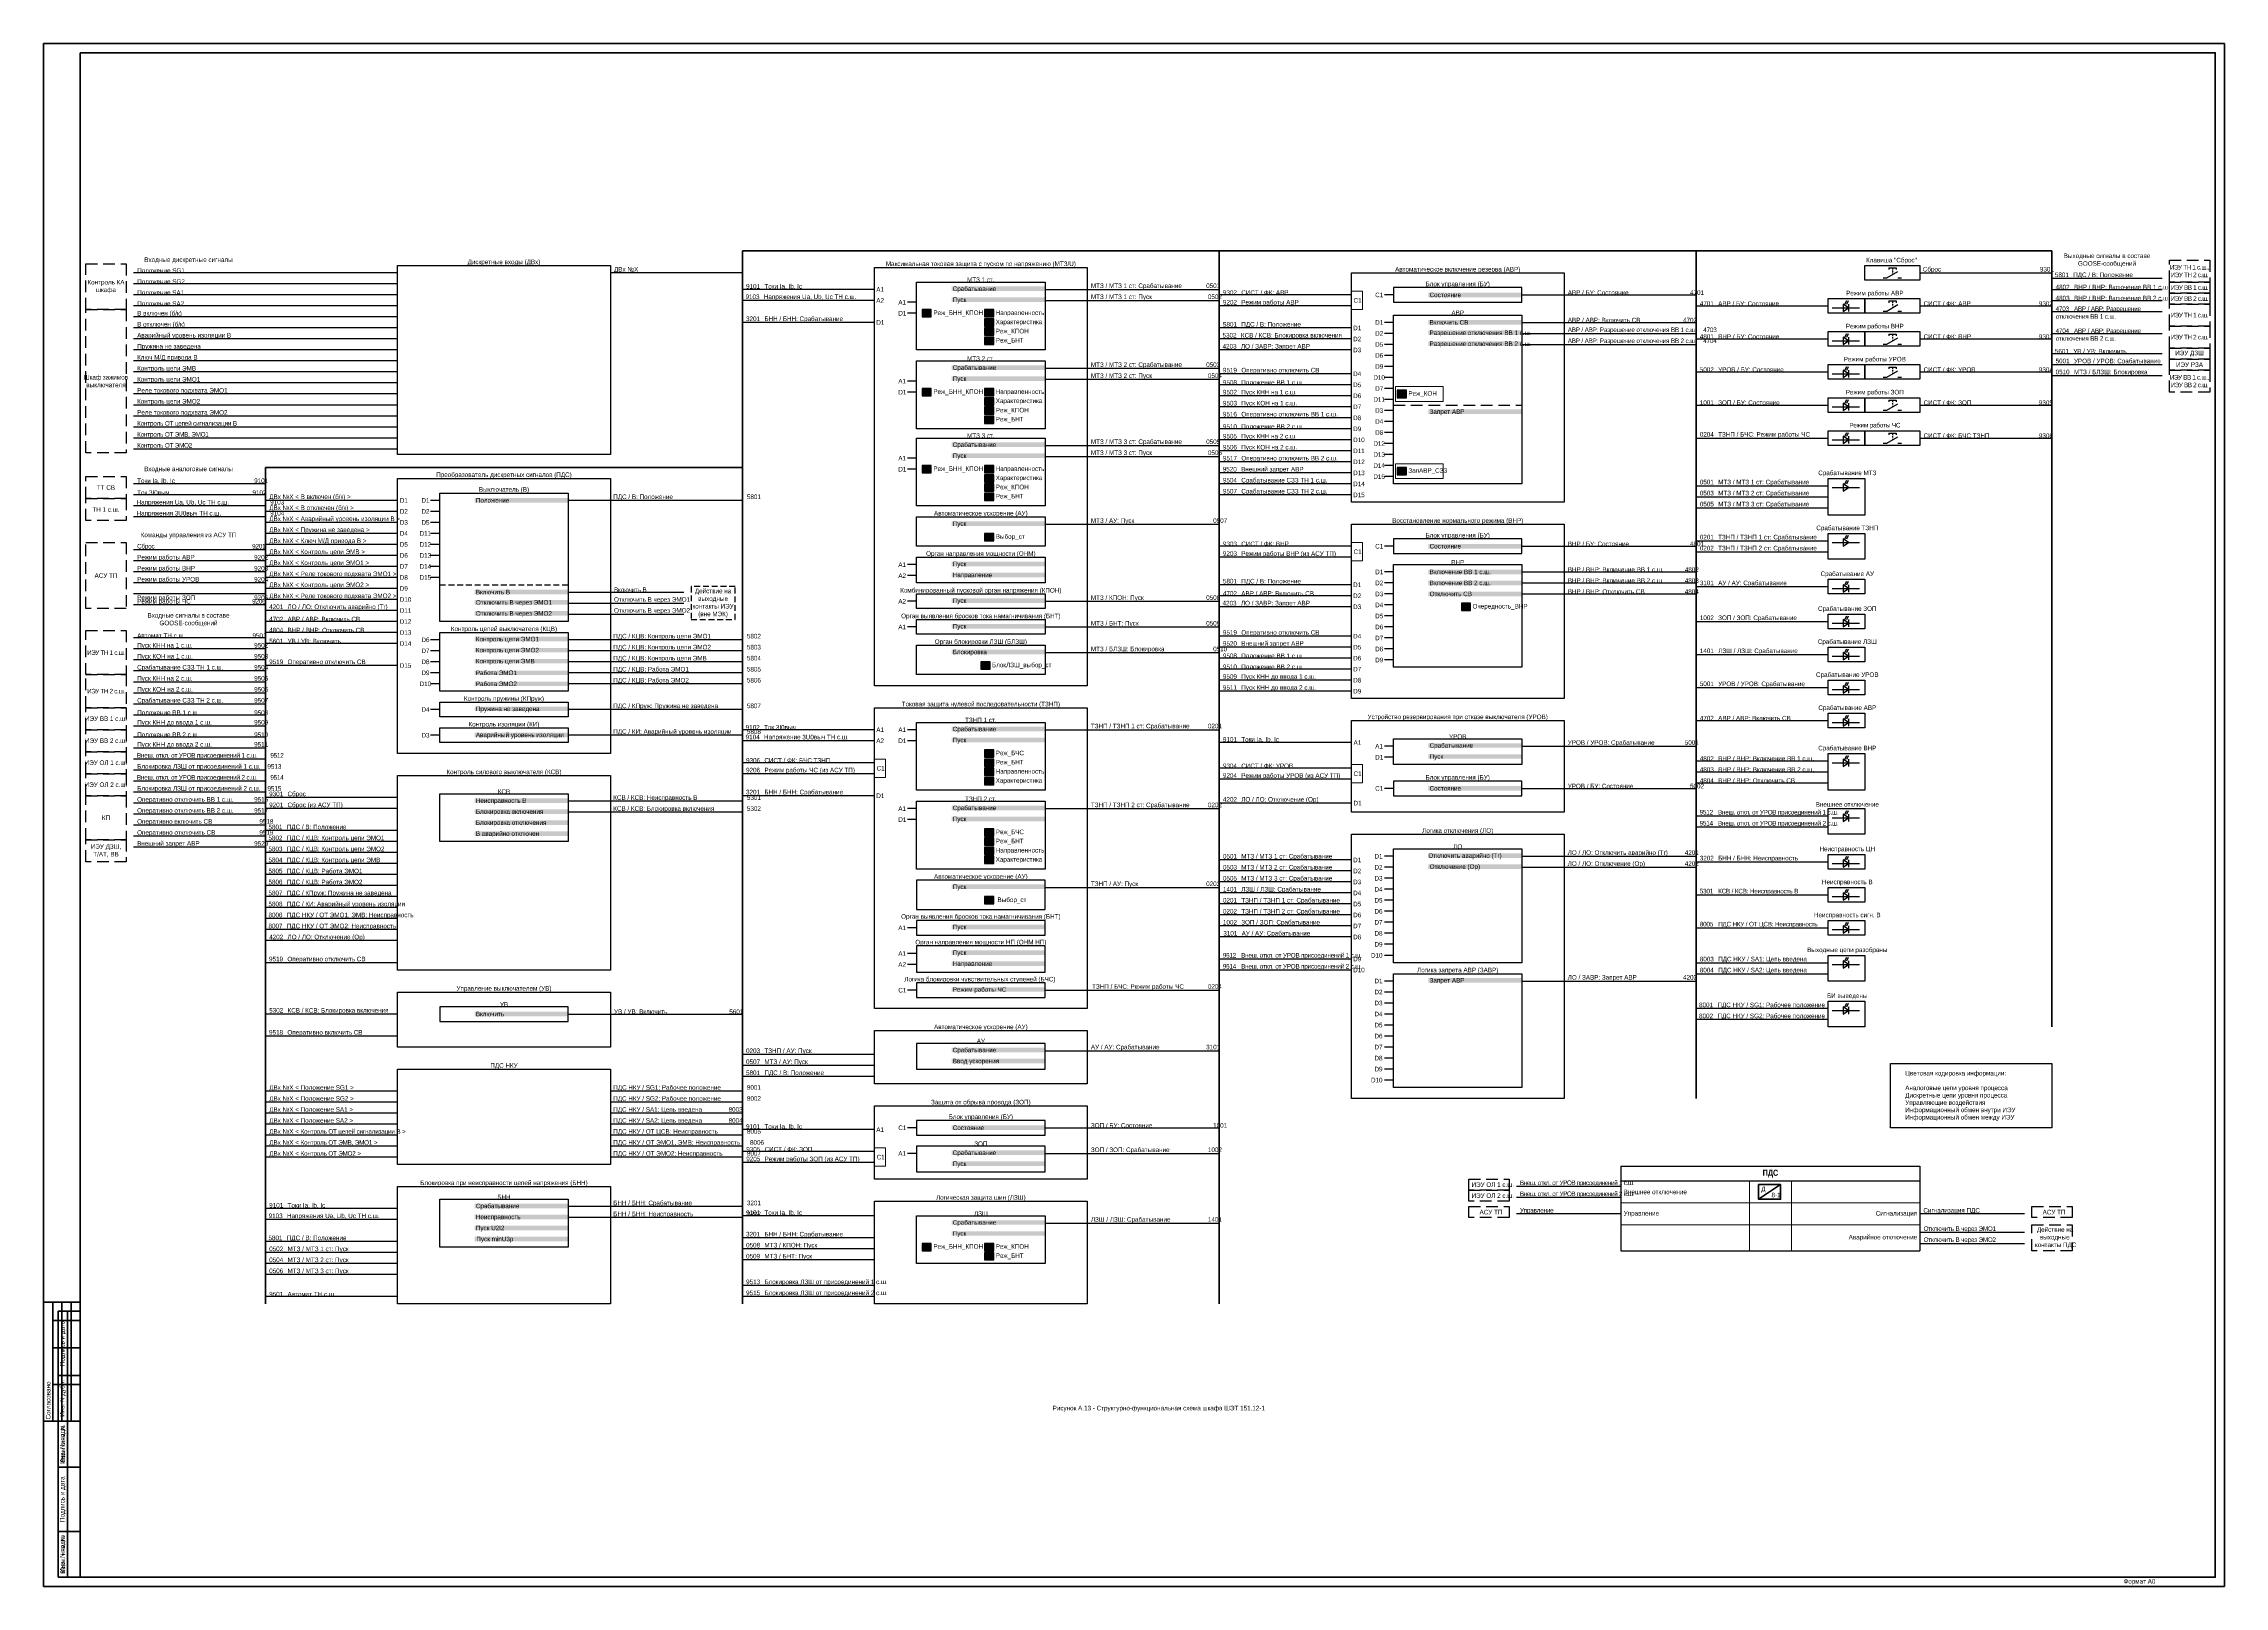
# Model space of a CAD drawing. Header units: millimetres. Extents: x 2179 to 12176, y -20554 to -12004.
# Drawn here: x 10690 to 11879, y -14667 to -13826 of the extents above; entities that cross this region are included whole.
import ezdxf
from ezdxf.enums import TextEntityAlignment as Align

# ---------------------------------------------------------------- set-up
doc = ezdxf.new("R2010")
doc.units = ezdxf.units.MM
doc.linetypes.add('HIDDEN2', pattern=[4.7625, 3.175, -1.5875])
doc.linetypes.add('штриховая2', pattern=[9.525, 6.35, -3.175])
for name, color, linetype, lineweight in [('GOOSE', 224, 'Continuous', 30), ('MMS', 190, 'Continuous', 30), ('Внутренняя шина', 4, 'Continuous', 70), ('Вход-Аналоги', 5, 'Continuous', 30), ('Дискретные входы', 134, 'Continuous', 30), ('Линии связи', 75, 'Continuous', 30), ('Основная', 7, 'Continuous', 30), ('Основная прерывистая', 7, 'штриховая2', 30), ('Основная сплошная', 7, 'Continuous', 30), ('Отключение_включение', 1, 'Continuous', 30), ('Сигналы внутр.', 13, 'Continuous', 30), ('Толстая', 7, 'Continuous', 53), ('Тонкая', 7, 'Continuous', 13), ('Цепи внешние', 134, 'Continuous', 30)]:
    doc.layers.add(name, color=color, linetype=linetype, lineweight=lineweight)
doc.layers.add('Рамка внешняя', color=8, linetype='Continuous', lineweight=40, plot=False)
doc.styles.add('2.5_Gost_RD', font='ARIALN.TTF', dxfattribs={"height": 2.5})
doc.styles.add('Narrow', font='ARIALN.TTF')
doc.styles.add('Табл дан', font='ARIALN.TTF')
doc.styles.add('Табл загол', font='ARIALNB.TTF')

# ---------------------------------------------------------------- blocks, each defined once
blk = doc.blocks.new('*T16')
at = {"color": 0, "linetype": 'ByBlock', "lineweight": 50, "transparency": 16777216}
for p, q in [((0, 0), (0, 85)), ((0, 85), (12, 85)), ((5, 0), (5, 85)), ((12, 0), (12, 85)), ((0, 60), (12, 60)), ((0, 25), (12, 25)), ((0, 0), (12, 0))]:
    blk.add_line(p, q, dxfattribs=at)
at = {"color": 0, "transparency": 16777216, "char_height": 2.5, "attachment_point": 5, "rotation": 90, "style": '2.5_Gost_RD'}
for s, insert, width in [('Инв. № подл.', (2.5, 72.5), 23), ('Подпись и дата', (2.5, 42.5), 33), ('Взам. инв. №', (2.5, 12.5), 23)]:
    blk.add_mtext(s, dxfattribs=dict(at, insert=insert, width=width))
blk = doc.blocks.new('*T17')
at = {"color": 0, "linetype": 'ByBlock', "lineweight": 50, "transparency": 16777216}
for p, q in [((0, 0), (0, 65)), ((0, 65), (20, 65)), ((5, 0), (5, 65)), ((20, 0), (20, 65)), ((5, 55), (20, 55)), ((5, 40), (20, 40)), ((5, 20), (20, 20)), ((0, 0), (20, 0))]:
    blk.add_line(p, q, dxfattribs=at)
at = {"color": 0, "linetype": 'ByBlock', "lineweight": -2, "transparency": 16777216}
for p, q in [((10, 0), (10, 65)), ((15, 0), (15, 65))]:
    blk.add_line(p, q, dxfattribs=at)
at = {"color": 0, "transparency": 16777216, "insert": (2.5, 1), "char_height": 2.5, "width": 63, "attachment_point": 4, "rotation": 90, "style": '2.5_Gost_RD'}
blk.add_mtext('Согласовано', dxfattribs=at)
blk = doc.blocks.new('*T18')
at = {"color": 0, "linetype": 'ByBlock', "lineweight": 50, "transparency": 16777216}
for p, q in [((0, 0), (0, 145)), ((0, 145), (12, 145)), ((5, 0), (5, 145)), ((12, 0), (12, 145)), ((0, 110), (12, 110)), ((0, 85), (12, 85)), ((0, 60), (12, 60)), ((0, 25), (12, 25)), ((0, 0), (12, 0))]:
    blk.add_line(p, q, dxfattribs=at)
at = {"color": 0, "transparency": 16777216, "char_height": 2.5, "attachment_point": 5, "rotation": 90, "style": '2.5_Gost_RD'}
for s, insert, width in [('{\\C256;Подпись и дата}', (2.5, 127.5), 33), ('{\\C256;Инв. N дубл.}', (2.5, 97.5), 23), ('{\\C256;Взам. инв. N}', (2.5, 72.5), 23), ('Подпись и дата', (2.5, 42.5), 33), ('Инв. N подл.', (2.5, 12.5), 23)]:
    blk.add_mtext(s, dxfattribs=dict(at, insert=insert, width=width))
blk = doc.blocks.new('*U15')
blk.add_lwpolyline([(0, 0), (1189, 0), (1189, 841), (0, 841)], close=True)
at = {"lineweight": 50}
blk.add_lwpolyline([(20, 836), (1184, 836), (1184, 5), (20, 5)], close=True, dxfattribs=at)
for name, p in [('*T17', (0, 90)), ('*T18', (8, 5)), ('*T16', (8, 5))]:
    blk.add_blockref(name, p)
at = {"style": '2.5_Gost_RD', "flags": 8}
blk.add_attdef('ФОРМАТ', text='', height=2.5, dxfattribs=at).set_placement((1134, 4), align=Align.TOP_LEFT)
blk = doc.blocks.new('SW.3')
at = {"true_color": 0xadddf7}
h = blk.add_hatch(color=141, dxfattribs=at)
h.dxf.hatch_style = 1
h.paths.add_polyline_path([(5, 2), (0, 2), (0, -2), (5, -2)])
blk.add_lwpolyline([(5, 2), (0, 2), (0, -2), (5, -2)], close=True)
for points in [[(2, 1), (1, 1)], [(1, 0), (2, 0)], [(3, 0), (2, 1)], [(4, 0), (3, 0)], [(2, -1), (1, -1)]]:
    blk.add_lwpolyline(points)
blk = doc.blocks.new('SW.2')
at = {"true_color": 0xadddf7}
h = blk.add_hatch(color=141, dxfattribs=at)
h.dxf.hatch_style = 1
h.paths.add_polyline_path([(5, 2), (0, 2), (0, -2), (5, -2)])
blk.add_lwpolyline([(5, 2), (0, 2), (0, -2), (5, -2)], close=True)
for points in [[(1, 0), (2, 0)], [(2, 0), (3, 1)], [(3, 0), (4, 0)]]:
    blk.add_lwpolyline(points)
blk = doc.blocks.new('*T167')
at = {"layer": 'Основная', "color": 0, "linetype": 'ByBlock', "lineweight": -2, "transparency": 16777216}
for p, q in [((0, 0), (163, 0)), ((0, 0), (0, -8)), ((163, 0), (163, -8))]:
    blk.add_line(p, q, dxfattribs=at)
at = {"layer": 'Основная', "color": 0, "linetype": 'ByBlock', "lineweight": 30, "transparency": 16777216}
for p, q in [((0, -8), (163, -8)), ((0, -8), (0, -46)), ((163, -8), (163, -46)), ((0, -46), (163, -46))]:
    blk.add_line(p, q, dxfattribs=at)
at = {"layer": 'Основная', "color": 0, "linetype": 'ByBlock', "lineweight": 18, "transparency": 16777216}
for p, q in [((70, -8), (70, -46)), ((93, -8), (93, -46)), ((0, -20), (163, -20)), ((0, -32), (163, -32))]:
    blk.add_line(p, q, dxfattribs=at)
at = {"layer": 'Основная', "color": 0, "transparency": 16777216}
for s, insert, char_height, width, attachment_point, style in [('{\\C256;ПДС}', (81.5, -4), 3.3, 160, 5, 'Табл загол'), ('Внешнее отключение', (1.5, -14), 2.5, 67, 4, 'Табл дан'), ('Управление', (1.5, -26), 2.5, 67, 4, 'Табл дан'), ('Сигнализация ', (161.5, -26), 2.5, 67, 6, 'Табл дан'), ('Аварийное отключение', (161.5, -39), 2.5, 67, 6, 'Табл дан')]:
    blk.add_mtext(s, dxfattribs=dict(at, insert=insert, char_height=char_height, width=width, attachment_point=attachment_point, style=style))

msp = doc.modelspace()

# ---------------------------------------------------------------- linework, layer by layer
at = {"layer": 'Внутренняя шина'}
for points in [[(11071, -13939), (11785, -13939)], [(11071, -14513), (11071, -13939)], [(11331, -14513), (11331, -13939)], [(11591, -14401), (11591, -13939)], [(11785, -14362), (11785, -13939)], [(10811, -14513), (10811, -14057)], [(10811, -14057), (11071, -14057)]]:
    msp.add_lwpolyline(points, dxfattribs=at)
at = {"layer": 'Линии связи', "ltscale": 0.5}
for points in [[(10883, -13951), (10739, -13951)], [(10883, -13957), (10739, -13957)], [(11071, -13951), (10999, -13951)], [(10883, -13963), (10739, -13963)], [(10883, -13969), (10739, -13969)], [(11143, -13960), (11071, -13960)], [(10883, -13975), (10739, -13975)], [(10883, -13981), (10739, -13981)], [(11403, -13981), (11331, -13981)], [(10883, -13987), (10739, -13987)], [(10883, -13993), (10739, -13993)], [(10883, -13999), (10739, -13999)], [(10883, -14005), (10739, -14005)], [(11403, -14006), (11331, -14006)], [(10883, -14011), (10739, -14011)], [(10883, -14017), (10739, -14017)], [(11403, -14012), (11331, -14012)], [(11403, -14018), (11331, -14018)], [(10883, -14023), (10739, -14023)], [(10883, -14029), (10739, -14029)], [(11403, -14024), (11331, -14024)], [(10883, -14035), (10739, -14035)], [(10883, -14041), (10739, -14041)], [(11403, -14036), (11331, -14036)], [(11403, -14042), (11331, -14042)], [(10883, -14047), (10739, -14047)], [(11403, -14048), (11331, -14048)], [(10811, -14066), (10739, -14066)], [(10811, -14072), (10739, -14072)], [(10883, -14075), (10811, -14075)], [(10883, -14081), (10811, -14081)], [(10883, -14087), (10811, -14087)], [(10883, -14093), (10811, -14093)], [(10883, -14099), (10811, -14099)], [(10811, -14102), (10739, -14102)], [(10883, -14105), (10811, -14105)], [(10883, -14111), (10811, -14111)], [(10883, -14117), (10811, -14117)], [(10883, -14123), (10811, -14123)], [(11403, -14121), (11331, -14121)], [(10883, -14129), (10811, -14129)], [(10883, -14135), (10811, -14135)], [(11403, -14127), (11331, -14127)], [(10883, -14141), (10811, -14141)], [(10883, -14147), (10811, -14147)], [(11403, -14149), (11331, -14149)], [(10811, -14150), (10739, -14150)], [(10811, -14156), (10739, -14156)], [(10883, -14153), (10811, -14153)], [(10811, -14162), (10739, -14162)], [(10883, -14165), (10811, -14165)], [(11403, -14161), (11331, -14161)], [(11403, -14167), (11331, -14167)], [(10811, -14174), (10739, -14174)], [(10811, -14180), (10739, -14180)], [(11403, -14173), (11331, -14173)], [(11403, -14179), (11331, -14179)], [(10811, -14192), (10739, -14192)], [(10811, -14198), (10739, -14198)], [(10811, -14204), (10739, -14204)], [(11143, -14200), (11071, -14200)], [(10811, -14210), (10739, -14210)], [(10811, -14222), (10739, -14222)], [(10811, -14234), (10739, -14234)], [(11403, -14240), (11331, -14240)], [(10883, -14255), (10811, -14255)], [(10883, -14261), (10811, -14261)], [(10883, -14267), (10811, -14267)], [(10883, -14273), (10811, -14273)], [(10883, -14279), (10811, -14279)], [(10883, -14285), (10811, -14285)], [(10883, -14291), (10811, -14291)], [(10883, -14297), (10811, -14297)], [(10883, -14315), (10811, -14315)], [(10883, -14327), (10811, -14327)], [(10883, -14397), (10811, -14397)], [(10883, -14403), (10811, -14403)], [(10883, -14409), (10811, -14409)], [(10883, -14415), (10811, -14415)], [(10883, -14421), (10811, -14421)], [(11143, -14418), (11071, -14418)], [(10883, -14427), (10811, -14427)], [(10883, -14433), (10811, -14433)], [(10883, -14461), (10811, -14461)], [(11143, -14465), (11071, -14465)], [(10883, -14479), (10811, -14479)], [(10883, -14485), (10811, -14485)], [(10883, -14491), (10811, -14491)], [(10883, -14497), (10811, -14497)], [(10883, -14509), (10811, -14509)]]:
    msp.add_lwpolyline(points, dxfattribs=at)
at = {"layer": 'Линии связи'}
for points in [[(11713, -13951), (11785, -13951)], [(11845, -13954), (11785, -13954)], [(11143, -13966), (11071, -13966)], [(11236, -13960), (11331, -13960)], [(11236, -13966), (11331, -13966)], [(11403, -13963), (11331, -13963)], [(11403, -13969), (11331, -13969)], [(11496, -13963), (11591, -13963)], [(11591, -13969), (11663, -13969)], [(11713, -13969), (11785, -13969)], [(11785, -13960), (11845, -13960)], [(11785, -13966), (11845, -13966)], [(11143, -13978), (11071, -13978)], [(11496, -13978), (11591, -13978)], [(11785, -13972), (11845, -13972)], [(11403, -13987), (11331, -13987)], [(11403, -13993), (11331, -13993)], [(11496, -13984), (11591, -13984)], [(11496, -13990), (11591, -13990)], [(11591, -13987), (11663, -13987)], [(11713, -13987), (11785, -13987)], [(11785, -13984), (11845, -13984)], [(11236, -14003), (11331, -14003)], [(11591, -14005), (11663, -14005)], [(11713, -14005), (11785, -14005)], [(11785, -13995), (11845, -13995)], [(11785, -14001), (11845, -14001)], [(11236, -14009), (11331, -14009)], [(11785, -14007), (11845, -14007)], [(11403, -14030), (11331, -14030)], [(11591, -14023), (11663, -14023)], [(11713, -14023), (11785, -14023)], [(11591, -14041), (11663, -14041)], [(11713, -14041), (11785, -14041)], [(11236, -14045), (11331, -14045)], [(11236, -14051), (11331, -14051)], [(11403, -14054), (11331, -14054)], [(11403, -14060), (11331, -14060)], [(11071, -14075), (10976, -14075)], [(11403, -14066), (11331, -14066)], [(11403, -14072), (11331, -14072)], [(11591, -14067), (11663, -14067)], [(11591, -14073), (11663, -14073)], [(10811, -14078), (10739, -14078)], [(10811, -14084), (10739, -14084)], [(11236, -14088), (11331, -14088)], [(11591, -14079), (11663, -14079)], [(11403, -14100), (11331, -14100)], [(11496, -14100), (11591, -14100)], [(11591, -14097), (11663, -14097)], [(10811, -14108), (10739, -14108)], [(11403, -14106), (11331, -14106)], [(11591, -14103), (11663, -14103)], [(10811, -14114), (10739, -14114)], [(10811, -14120), (10739, -14120)], [(10976, -14125), (11039, -14125)], [(11496, -14114), (11591, -14114)], [(11496, -14120), (11591, -14120)], [(11591, -14122), (11663, -14122)], [(10811, -14126), (10739, -14126)], [(10811, -14132), (10739, -14132)], [(10976, -14131), (11039, -14131)], [(10976, -14137), (11039, -14137)], [(11236, -14130), (11331, -14130)], [(11403, -14133), (11331, -14133)], [(11496, -14126), (11591, -14126)], [(11236, -14144), (11331, -14144)], [(11591, -14141), (11663, -14141)], [(11071, -14151), (10976, -14151)], [(11071, -14157), (10976, -14157)], [(11236, -14158), (11331, -14158)], [(11403, -14155), (11331, -14155)], [(11591, -14159), (11663, -14159)], [(10811, -14168), (10739, -14168)], [(11071, -14163), (10976, -14163)], [(11071, -14169), (10976, -14169)], [(11071, -14175), (10976, -14175)], [(11591, -14177), (11663, -14177)], [(10811, -14186), (10739, -14186)], [(11071, -14189), (10976, -14189)], [(11591, -14195), (11663, -14195)], [(11071, -14203), (10976, -14203)], [(11143, -14206), (11071, -14206)], [(11236, -14200), (11331, -14200)], [(11403, -14207), (11331, -14207)], [(10811, -14216), (10739, -14216)], [(11143, -14218), (11071, -14218)], [(11496, -14209), (11591, -14209)], [(11591, -14217), (11663, -14217)], [(10811, -14228), (10739, -14228)], [(11143, -14224), (11071, -14224)], [(11403, -14221), (11331, -14221)], [(11403, -14227), (11331, -14227)], [(11496, -14232), (11591, -14232)], [(11591, -14223), (11663, -14223)], [(11591, -14229), (11663, -14229)], [(10811, -14240), (10739, -14240)], [(10883, -14237), (10811, -14237)], [(10883, -14243), (10811, -14243)], [(11071, -14239), (10976, -14239)], [(11143, -14236), (11071, -14236)], [(11236, -14243), (11331, -14243)], [(10811, -14246), (10739, -14246)], [(10811, -14252), (10739, -14252)], [(11071, -14245), (10976, -14245)], [(11591, -14247), (11663, -14247)], [(11591, -14253), (11663, -14253)], [(10811, -14258), (10739, -14258)], [(10811, -14264), (10739, -14264)], [(11403, -14271), (11331, -14271)], [(11403, -14277), (11331, -14277)], [(11496, -14269), (11591, -14269)], [(11496, -14275), (11591, -14275)], [(11591, -14272), (11663, -14272)], [(11236, -14286), (11331, -14286)], [(11403, -14283), (11331, -14283)], [(11403, -14289), (11331, -14289)], [(11591, -14290), (11663, -14290)], [(10883, -14303), (10811, -14303)], [(11403, -14295), (11331, -14295)], [(11403, -14301), (11331, -14301)], [(10883, -14309), (10811, -14309)], [(11403, -14307), (11331, -14307)], [(11403, -14313), (11331, -14313)], [(11591, -14308), (11663, -14308)], [(11403, -14325), (11331, -14325)], [(11591, -14327), (11663, -14327)], [(11403, -14331), (11331, -14331)], [(11496, -14337), (11591, -14337)], [(11591, -14333), (11663, -14333)], [(11236, -14342), (11331, -14342)], [(10883, -14355), (10811, -14355)], [(10976, -14355), (11071, -14355)], [(11663, -14352), (11591, -14352)], [(11663, -14358), (11591, -14358)], [(10883, -14367), (10811, -14367)], [(11236, -14375), (11331, -14375)], [(11143, -14377), (11071, -14377)], [(11143, -14383), (11071, -14383)], [(11071, -14397), (10999, -14397)], [(11143, -14389), (11071, -14389)], [(11071, -14403), (10999, -14403)], [(11071, -14409), (10999, -14409)], [(11071, -14415), (10999, -14415)], [(11071, -14421), (10999, -14421)], [(11236, -14417), (11331, -14417)], [(11071, -14427), (10999, -14427)], [(11071, -14433), (10999, -14433)], [(11143, -14430), (11071.1, -14430)], [(11236, -14431), (11331, -14431)], [(11143, -14436), (11071.1, -14436)], [(11550, -14449), (11493, -14449)], [(11550, -14455), (11493, -14455)], [(10883, -14467), (10811, -14467)], [(11071, -14460), (10976, -14460)], [(11071, -14466), (10976, -14466)], [(11236, -14469), (11331, -14469)], [(11550, -14464), (11493, -14464)], [(11770, -14464), (11713, -14464)], [(11143, -14477), (11071, -14477)], [(11713, -14474), (11770, -14474)], [(11713, -14480), (11770, -14480)], [(11143, -14483), (11071, -14483)], [(11143, -14489), (11071, -14489)], [(11143, -14503), (11071, -14503)], [(11143, -14509), (11071, -14509)]]:
    msp.add_lwpolyline(points, dxfattribs=at)
at = {"layer": 'Основная', "linetype": 'HIDDEN2'}
msp.add_line((10906, -14121), (10976, -14121), dxfattribs=at)
at = {"layer": 'Основная'}
for points in [[(10883, -13947), (10999, -13947), (10999, -14050), (10883, -14050)], [(11143, -13948), (11259, -13948), (11259, -14176), (11143, -14176)], [(11166, -13956), (11236, -13956), (11236, -13993), (11166, -13993)], [(11403, -13951), (11519, -13951), (11519, -14076), (11403, -14076)], [(11683, -13947), (11713, -13947), (11713, -13955), (11683, -13955)], [(11496, -13959), (11426, -13959), (11426, -13967), (11496, -13967)], [(11663, -13965), (11683, -13965), (11683, -13973), (11663, -13973)], [(11683, -13965), (11713, -13965), (11713, -13973), (11683, -13973)], [(11426, -13974), (11496, -13974), (11496, -14066), (11426, -14066)], [(11663, -13983), (11683, -13983), (11683, -13991), (11663, -13991)], [(11683, -13983), (11713, -13983), (11713, -13991), (11683, -13991)], [(11166, -13999), (11236, -13999), (11236, -14036), (11166, -14036)], [(11663, -14001), (11683, -14001), (11683, -14009), (11663, -14009)], [(11683, -14001), (11713, -14001), (11713, -14009), (11683, -14009)], [(11663, -14019), (11683, -14019), (11683, -14027), (11663, -14027)], [(11683, -14019), (11713, -14019), (11713, -14027), (11683, -14027)], [(11166, -14041), (11236, -14041), (11236, -14078), (11166, -14078)], [(11663, -14037), (11683, -14037), (11683, -14045), (11663, -14045)], [(11683, -14037), (11713, -14037), (11713, -14045), (11683, -14045)], [(10883, -14063), (10999, -14063), (10999, -14213), (10883, -14213)], [(11663, -14063), (11683, -14063), (11683, -14083), (11663, -14083)], [(10906, -14071), (10976, -14071), (10976, -14141), (10906, -14141)], [(11166, -14084), (11236, -14084), (11236, -14100), (11166, -14100)], [(11403, -14088), (11519, -14088), (11519, -14183), (11403, -14183)], [(11496, -14096), (11426, -14096), (11426, -14104), (11496, -14104)], [(11663, -14093), (11683, -14093), (11683, -14107), (11663, -14107)], [(11166, -14106), (11236, -14106), (11236, -14120), (11166, -14120)], [(11426, -14110), (11496, -14110), (11496, -14166), (11426, -14166)], [(11663, -14118), (11683, -14118), (11683, -14126), (11663, -14126)], [(11166, -14126), (11236, -14126), (11236, -14134), (11166, -14134)], [(11663, -14137), (11683, -14137), (11683, -14145), (11663, -14145)], [(10906, -14147), (10976, -14147), (10976, -14179), (10906, -14179)], [(11166, -14140), (11236, -14140), (11236, -14148), (11166, -14148)], [(11166, -14154), (11236, -14154), (11236, -14170), (11166, -14170)], [(11663, -14155), (11683, -14155), (11683, -14163), (11663, -14163)], [(11663, -14173), (11683, -14173), (11683, -14181), (11663, -14181)], [(10906, -14185), (10976, -14185), (10976, -14193), (10906, -14193)], [(11143, -14188), (11259, -14188), (11259, -14352), (11143, -14352)], [(11166, -14196), (11236, -14196), (11236, -14233), (11166, -14233)], [(11403, -14195), (11519, -14195), (11519, -14245), (11403, -14245)], [(11663, -14191), (11683, -14191), (11683, -14199), (11663, -14199)], [(10906, -14199), (10976, -14199), (10976, -14207), (10906, -14207)], [(11426, -14205), (11496, -14205), (11496, -14219), (11426, -14219)], [(11663, -14213), (11683, -14213), (11683, -14233), (11663, -14233)], [(10883, -14225), (10999, -14225), (10999, -14331), (10883, -14331)], [(11496, -14228), (11426, -14228), (11426, -14236), (11496, -14236)], [(10906, -14235), (10976, -14235), (10976, -14261), (10906, -14261)], [(11166, -14239), (11236, -14239), (11236, -14276), (11166, -14276)], [(11663, -14243), (11683, -14243), (11683, -14257), (11663, -14257)], [(11403, -14257), (11519, -14257), (11519, -14401), (11403, -14401)], [(11426, -14265), (11496, -14265), (11496, -14327), (11426, -14327)], [(11663, -14268), (11683, -14268), (11683, -14276), (11663, -14276)], [(11236, -14282), (11166, -14282), (11166, -14298), (11236, -14298)], [(11663, -14286), (11683, -14286), (11683, -14294), (11663, -14294)], [(11236, -14304), (11166, -14304), (11166, -14312), (11236, -14312)], [(11663, -14304), (11683, -14304), (11683, -14312), (11663, -14312)], [(11236, -14317.9), (11166, -14317.9), (11166, -14332.1), (11236, -14332.1)], [(11663, -14323), (11683, -14323), (11683, -14337), (11663, -14337)], [(11236, -14338), (11166, -14338), (11166, -14346), (11236, -14346)], [(11426, -14333), (11496, -14333), (11496, -14395), (11426, -14395)], [(10883, -14343), (10999, -14343), (10999, -14373), (10883, -14373)], [(10976, -14351), (10906, -14351), (10906, -14359), (10976, -14359)], [(11663, -14348), (11683, -14348), (11683, -14362), (11663, -14362)], [(11143, -14364), (11259, -14364), (11259, -14393), (11143, -14393)], [(11236, -14371), (11166, -14371), (11166, -14385), (11236, -14385)], [(10883, -14385), (10999, -14385), (10999, -14437), (10883, -14437)], [(11143, -14405), (11259, -14405), (11259, -14445), (11143, -14445)], [(11236, -14413), (11166, -14413), (11166, -14421), (11236, -14421)], [(11236, -14427), (11166, -14427), (11166, -14441), (11236, -14441)], [(10883, -14449), (10999, -14449), (10999, -14513), (10883, -14513)], [(10906, -14456), (10976, -14456), (10976, -14482), (10906, -14482)], [(11143, -14457), (11259, -14457), (11259, -14513), (11143, -14513)], [(11166, -14465), (11236, -14465), (11236, -14491), (11166, -14491)]]:
    msp.add_lwpolyline(points, close=True, dxfattribs=at)
for points in [[(11166, -13967), (11161, -13967)], [(11426, -13963), (11421, -13963)], [(11166, -13973), (11161, -13973)], [(11426, -13978), (11421, -13978)], [(11426, -13984), (11421, -13984)], [(11426, -13990), (11421, -13990)], [(11426, -13996), (11421, -13996)], [(11426, -14002), (11421, -14002)], [(11166, -14010), (11161, -14010)], [(11166, -14016), (11161, -14016)], [(11426, -14008), (11421, -14008)], [(11426, -14014), (11421, -14014)], [(11426, -14020), (11421, -14020)], [(11426, -14026), (11421, -14026)], [(11426, -14032), (11421, -14032)], [(11426, -14038), (11421, -14038)], [(11166, -14052), (11161, -14052)], [(11426, -14044), (11421, -14044)], [(11426, -14050), (11421, -14050)], [(11166, -14058), (11161, -14058)], [(11426, -14056), (11421, -14056)], [(11426, -14062), (11421, -14062)], [(10906, -14075), (10901, -14075)], [(10906, -14081), (10901, -14081)], [(10906, -14087), (10901, -14087)], [(10906, -14093), (10901, -14093)], [(10906, -14099), (10901, -14099)], [(11426, -14100), (11421, -14100)], [(10906, -14105), (10901, -14105)], [(10906, -14111), (10901, -14111)], [(11166, -14110), (11161, -14110)], [(10906, -14117), (10901, -14117)], [(11166, -14116), (11161, -14116)], [(11426, -14114), (11421, -14114)], [(11426, -14120), (11421, -14120)], [(11166, -14130), (11161, -14130)], [(11426, -14126), (11421, -14126)], [(11426, -14132), (11421, -14132)], [(11166, -14144), (11161, -14144)], [(11426, -14138), (11421, -14138)], [(11426, -14144), (11421, -14144)], [(10906, -14151), (10901, -14151)], [(10906, -14157), (10901, -14157)], [(11426, -14150), (11421, -14150)], [(11426, -14156), (11421, -14156)], [(10906, -14163), (10901, -14163)], [(10906, -14169), (10901, -14169)], [(11426, -14162), (11421, -14162)], [(10906, -14175), (10901, -14175)], [(10906, -14189), (10901, -14189)], [(10906, -14203), (10901, -14203)], [(11166, -14200), (11161, -14200)], [(11166, -14206), (11161, -14206)], [(11426, -14209), (11421, -14209)], [(11426, -14215), (11421, -14215)], [(11426, -14232), (11421, -14232)], [(11166, -14243), (11161, -14243)], [(11166, -14249), (11161, -14249)], [(11426, -14269), (11421, -14269)], [(11426, -14275), (11421, -14275)], [(11426, -14281), (11421, -14281)], [(11426, -14287), (11421, -14287)], [(11426, -14293), (11421, -14293)], [(11426, -14299), (11421, -14299)], [(11166, -14308), (11161, -14308)], [(11426, -14305), (11421, -14305)], [(11426, -14311), (11421, -14311)], [(11166, -14322), (11161, -14322)], [(11426, -14317), (11421, -14317)], [(11426, -14323), (11421, -14323)], [(11166, -14328), (11161, -14328)], [(11426, -14337), (11421, -14337)], [(11166, -14342), (11161, -14342)], [(11426, -14343), (11421, -14343)], [(11426, -14349), (11421, -14349)], [(11426, -14355), (11421, -14355)], [(11426, -14361), (11421, -14361)], [(11426, -14367), (11421, -14367)], [(11426, -14373), (11421, -14373)], [(11426, -14379), (11421, -14379)], [(11426, -14385), (11421, -14385)], [(11426, -14391), (11421, -14391)], [(11166, -14417), (11161, -14417)], [(11166, -14431), (11161, -14431)]]:
    msp.add_lwpolyline(points, dxfattribs=at)
at = {"layer": 'Основная', "linetype": 'HIDDEN2'}
msp.add_lwpolyline([(11043, -14140), (11067, -14140), (11067, -14122), (11043, -14122)], close=True, dxfattribs=at)
at = {"layer": 'Основная прерывистая'}
msp.add_line((11426, -14023), (11496, -14023), dxfattribs=at)
at = {"layer": 'Основная сплошная', "color": 0}
for p, q in [((11693, -13953.7), (11695, -13953.7)), ((11695, -13953.7), (11701, -13950.3)), ((11696, -13948.2), (11698, -13948.2)), ((11698, -13948.2), (11700, -13948.2)), ((11701, -13953.7), (11703, -13953.7)), ((11695, -13971.8), (11701, -13968.3)), ((11696, -13966.3), (11698, -13966.3)), ((11698, -13966.3), (11700, -13966.3)), ((11693, -13971.8), (11695, -13971.8)), ((11701, -13971.8), (11703, -13971.8)), ((11693, -13989.8), (11695, -13989.8)), ((11695, -13989.8), (11701, -13986.3)), ((11696, -13984.3), (11698, -13984.3)), ((11698, -13984.3), (11700, -13984.3)), ((11701, -13989.8), (11703, -13989.8)), ((11695, -14007.8), (11701, -14004.3)), ((11696, -14002.3), (11698, -14002.3)), ((11698, -14002.3), (11700, -14002.3)), ((11693, -14007.8), (11695, -14007.8)), ((11701, -14007.8), (11703, -14007.8)), ((11693, -14025.8), (11695, -14025.8)), ((11695, -14025.8), (11701, -14022.3)), ((11696, -14020.3), (11698, -14020.3)), ((11698, -14020.3), (11700, -14020.3)), ((11701, -14025.8), (11703, -14025.8)), ((11695, -14043.8), (11701, -14040.3)), ((11696, -14038.3), (11698, -14038.3)), ((11698, -14038.3), (11700, -14038.3)), ((11693, -14043.8), (11695, -14043.8)), ((11701, -14043.8), (11703, -14043.8))]:
    msp.add_line(p, q, dxfattribs=at)
at = {"layer": 'Основная сплошная', "ltscale": 0.35}
for p, q in [((11696, -13948.2), (11696, -13949.2)), ((11698, -13948.2), (11698, -13949.2)), ((11698, -13949.7), (11698, -13950.7)), ((11700, -13948.2), (11700, -13949.2)), ((11696, -13966.3), (11696, -13967.3)), ((11698, -13966.3), (11698, -13967.3)), ((11698, -13967.8), (11698, -13968.8)), ((11700, -13966.3), (11700, -13967.3)), ((11696, -13984.3), (11696, -13985.3)), ((11698, -13984.3), (11698, -13985.3)), ((11698, -13985.8), (11698, -13986.8)), ((11700, -13984.3), (11700, -13985.3)), ((11696, -14002.3), (11696, -14003.3)), ((11698, -14002.3), (11698, -14003.3)), ((11698, -14003.8), (11698, -14004.8)), ((11700, -14002.3), (11700, -14003.3)), ((11696, -14020.3), (11696, -14021.3)), ((11698, -14020.3), (11698, -14021.3)), ((11698, -14021.8), (11698, -14022.8)), ((11700, -14020.3), (11700, -14021.3)), ((11696, -14038.3), (11696, -14039.3)), ((11698, -14038.3), (11698, -14039.3)), ((11698, -14039.8), (11698, -14040.8)), ((11700, -14038.3), (11700, -14039.3))]:
    msp.add_line(p, q, dxfattribs=at)
at = {"layer": 'Основная сплошная', "color": 0, "linetype": 'HIDDEN2', "ltscale": 0.5}
for p, q in [((11698, -13951.4), (11698, -13952)), ((11698, -13969.4), (11698, -13970)), ((11698, -13987.4), (11698, -13988)), ((11698, -14005.4), (11698, -14006)), ((11698, -14023.4), (11698, -14024)), ((11698, -14041.4), (11698, -14042))]:
    msp.add_line(p, q, dxfattribs=at)
at = {"layer": 'Основная сплошная', "linetype": 'штриховая2'}
for points in [[(10735, -13971), (10713, -13971), (10713, -13946), (10735, -13946)], [(11871, -13956), (11849, -13956), (11849, -13944), (11871, -13944)], [(11871, -13962), (11849, -13962), (11849, -13956), (11871, -13956)], [(11871, -13968), (11849, -13968), (11849, -13962), (11871, -13962)], [(11871, -13980), (11849, -13980), (11849, -13968), (11871, -13968)], [(10735, -14049), (10713, -14049), (10713, -13971), (10735, -13971)], [(11871, -13992), (11849, -13992), (11849, -13980), (11871, -13980)], [(11871, -13998), (11849, -13998), (11849, -13992), (11871, -13992)], [(11871, -14004), (11849, -14004), (11849, -13998), (11871, -13998)], [(11871, -14016), (11849, -14016), (11849, -14004), (11871, -14004)], [(10735, -14074), (10713, -14074), (10713, -14062), (10735, -14062)], [(10735, -14086), (10713, -14086), (10713, -14074), (10735, -14074)], [(10735, -14134), (10713, -14134), (10713, -14098), (10735, -14098)], [(10735, -14170), (10713, -14170), (10713, -14146), (10735, -14146)], [(10735, -14188), (10713, -14188), (10713, -14170), (10735, -14170)], [(10735, -14200), (10713, -14200), (10713, -14188), (10735, -14188)], [(10735, -14212), (10713, -14212), (10713, -14200), (10735, -14200)], [(10735, -14224), (10713, -14224), (10713, -14212), (10735, -14212)], [(10735, -14236), (10713, -14236), (10713, -14224), (10735, -14224)], [(10735, -14260), (10713, -14260), (10713, -14236), (10735, -14236)], [(10735, -14272), (10713, -14272), (10713, -14260), (10735, -14260)], [(11489, -14451), (11467, -14451), (11467, -14445), (11489, -14445)], [(11489, -14457), (11467, -14457), (11467, -14451), (11489, -14451)], [(11489, -14466), (11467, -14466), (11467, -14460), (11489, -14460)], [(11796, -14466), (11774, -14466), (11774, -14460), (11796, -14460)], [(11796, -14484), (11774, -14484), (11774, -14470), (11796, -14470)]]:
    msp.add_lwpolyline(points, close=True, dxfattribs=at)
at = {"layer": 'Основная сплошная'}
for points in [[(11665.1, -13970), (11680.1, -13970)], [(11671.1, -13968), (11671.1, -13972), (11674.1, -13970), (11671.1, -13968)], [(11672.1, -13968), (11673.1, -13966)], [(11673.1, -13968), (11674.1, -13966)], [(11674.1, -13968), (11674.1, -13972)], [(11665.1, -13988), (11680.1, -13988)], [(11671.1, -13986), (11671.1, -13990), (11674.1, -13988), (11671.1, -13986)], [(11672.1, -13986), (11673.1, -13984)], [(11673.1, -13986), (11674.1, -13984)], [(11674.1, -13986), (11674.1, -13990)], [(11665.1, -14006), (11680.1, -14006)], [(11671.1, -14004), (11671.1, -14008), (11674.1, -14006), (11671.1, -14004)], [(11672.1, -14004), (11673.1, -14002)], [(11673.1, -14004), (11674.1, -14002)], [(11674.1, -14004), (11674.1, -14008)], [(11665.1, -14024), (11680.1, -14024)], [(11671.1, -14022), (11671.1, -14026), (11674.1, -14024), (11671.1, -14022)], [(11672.1, -14022), (11673.1, -14020)], [(11673.1, -14022), (11674.1, -14020)], [(11674.1, -14022), (11674.1, -14026)], [(11665.1, -14042), (11680.1, -14042)], [(11671.1, -14040), (11671.1, -14044), (11674.1, -14042), (11671.1, -14040)], [(11672.1, -14040), (11673.1, -14038)], [(11673.1, -14040), (11674.1, -14038)], [(11674.1, -14040), (11674.1, -14044)], [(11672.1, -14066), (11673.1, -14064)], [(11673.1, -14066), (11674.1, -14064)], [(11665.1, -14068), (11680.1, -14068)], [(11671.1, -14066), (11671.1, -14070), (11674.1, -14068), (11671.1, -14066)], [(11665.1, -14098), (11680.1, -14098)], [(11671.1, -14096), (11671.1, -14100), (11674.1, -14098), (11671.1, -14096)], [(11672.1, -14096), (11673.1, -14094)], [(11673.1, -14096), (11674.1, -14094)], [(11665.1, -14123), (11680.1, -14123)], [(11671.1, -14121), (11671.1, -14125), (11674.1, -14123), (11671.1, -14121)], [(11672.1, -14121), (11673.1, -14119)], [(11673.1, -14121), (11674.1, -14119)], [(11674.1, -14121), (11674.1, -14125)], [(11665.1, -14142), (11680.1, -14142)], [(11671.1, -14140), (11671.1, -14144), (11674.1, -14142), (11671.1, -14140)], [(11672.1, -14140), (11673.1, -14138)], [(11673.1, -14140), (11674.1, -14138)], [(11674.1, -14140), (11674.1, -14144)], [(11665.1, -14160), (11680.1, -14160)], [(11671.1, -14158), (11671.1, -14162), (11674.1, -14160), (11671.1, -14158)], [(11672.1, -14158), (11673.1, -14156)], [(11673.1, -14158), (11674.1, -14156)], [(11674.1, -14158), (11674.1, -14162)], [(11665.1, -14178), (11680.1, -14178)], [(11671.1, -14176), (11671.1, -14180), (11674.1, -14178), (11671.1, -14176)], [(11672.1, -14176), (11673.1, -14174)], [(11673.1, -14176), (11674.1, -14174)], [(11674.1, -14176), (11674.1, -14180)], [(11665.1, -14196), (11680.1, -14196)], [(11671.1, -14194), (11671.1, -14198), (11674.1, -14196), (11671.1, -14194)], [(11672.1, -14194), (11673.1, -14192)], [(11673.1, -14194), (11674.1, -14192)], [(11674.1, -14194), (11674.1, -14198)], [(11665.1, -14218), (11680.1, -14218)], [(11671.1, -14216), (11671.1, -14220), (11674.1, -14218), (11671.1, -14216)], [(11672.1, -14216), (11673.1, -14214)], [(11673.1, -14216), (11674.1, -14214)], [(11674.1, -14216), (11674.1, -14220)], [(11672.1, -14246), (11673.1, -14244)], [(11673.1, -14246), (11674.1, -14244)], [(11665.1, -14248), (11680.1, -14248)], [(11671.1, -14246), (11671.1, -14250), (11674.1, -14248), (11671.1, -14246)], [(11674.1, -14246), (11674.1, -14250)], [(11665.1, -14273), (11680.1, -14273)], [(11671.1, -14271), (11671.1, -14275), (11674.1, -14273), (11671.1, -14271)], [(11672.1, -14271), (11673.1, -14269)], [(11673.1, -14271), (11674.1, -14269)], [(11674.1, -14271), (11674.1, -14275)], [(11665.1, -14291), (11680.1, -14291)], [(11671.1, -14289), (11671.1, -14293), (11674.1, -14291), (11671.1, -14289)], [(11672.1, -14289), (11673.1, -14287)], [(11673.1, -14289), (11674.1, -14287)], [(11674.1, -14289), (11674.1, -14293)], [(11665.1, -14309), (11680.1, -14309)], [(11671.1, -14307), (11671.1, -14311), (11674.1, -14309), (11671.1, -14307)], [(11672.1, -14307), (11673.1, -14305)], [(11673.1, -14307), (11674.1, -14305)], [(11674.1, -14307), (11674.1, -14311)], [(11671.1, -14326), (11671.1, -14330), (11674.1, -14328), (11671.1, -14326)], [(11672.1, -14326), (11673.1, -14324)], [(11673.1, -14326), (11674.1, -14324)], [(11674.1, -14326), (11674.1, -14330)], [(11665.1, -14328), (11680.1, -14328)], [(11671.1, -14351), (11671.1, -14355), (11674.1, -14353), (11671.1, -14351)], [(11672.1, -14351), (11673.1, -14349)], [(11673.1, -14351), (11674.1, -14349)], [(11674.1, -14351), (11674.1, -14355)], [(11665.1, -14353), (11680.1, -14353)]]:
    msp.add_lwpolyline(points, dxfattribs=at)
for points in [[(11672.6, -13967, 0.5, 0, 0), (11673.1, -13966, 0, 0, 0)], [(11673.6, -13967, 0.5, 0, 0), (11674.1, -13966, 0, 0, 0)], [(11672.6, -13985, 0.5, 0, 0), (11673.1, -13984, 0, 0, 0)], [(11673.6, -13985, 0.5, 0, 0), (11674.1, -13984, 0, 0, 0)], [(11672.6, -14003, 0.5, 0, 0), (11673.1, -14002, 0, 0, 0)], [(11673.6, -14003, 0.5, 0, 0), (11674.1, -14002, 0, 0, 0)], [(11672.6, -14021, 0.5, 0, 0), (11673.1, -14020, 0, 0, 0)], [(11673.6, -14021, 0.5, 0, 0), (11674.1, -14020, 0, 0, 0)], [(11672.6, -14039, 0.5, 0, 0), (11673.1, -14038, 0, 0, 0)], [(11673.6, -14039, 0.5, 0, 0), (11674.1, -14038, 0, 0, 0)], [(11672.6, -14065, 0.5, 0, 0), (11673.1, -14064, 0, 0, 0)], [(11673.6, -14065, 0.5, 0, 0), (11674.1, -14064, 0, 0, 0)], [(11672.6, -14095, 0.5, 0, 0), (11673.1, -14094, 0, 0, 0)], [(11673.6, -14095, 0.5, 0, 0), (11674.1, -14094, 0, 0, 0)], [(11672.6, -14120, 0.5, 0, 0), (11673.1, -14119, 0, 0, 0)], [(11673.6, -14120, 0.5, 0, 0), (11674.1, -14119, 0, 0, 0)], [(11672.6, -14139, 0.5, 0, 0), (11673.1, -14138, 0, 0, 0)], [(11673.6, -14139, 0.5, 0, 0), (11674.1, -14138, 0, 0, 0)], [(11672.6, -14157, 0.5, 0, 0), (11673.1, -14156, 0, 0, 0)], [(11673.6, -14157, 0.5, 0, 0), (11674.1, -14156, 0, 0, 0)], [(11672.6, -14175, 0.5, 0, 0), (11673.1, -14174, 0, 0, 0)], [(11673.6, -14175, 0.5, 0, 0), (11674.1, -14174, 0, 0, 0)], [(11672.6, -14193, 0.5, 0, 0), (11673.1, -14192, 0, 0, 0)], [(11673.6, -14193, 0.5, 0, 0), (11674.1, -14192, 0, 0, 0)], [(11672.6, -14215, 0.5, 0, 0), (11673.1, -14214, 0, 0, 0)], [(11673.6, -14215, 0.5, 0, 0), (11674.1, -14214, 0, 0, 0)], [(11672.6, -14245, 0.5, 0, 0), (11673.1, -14244, 0, 0, 0)], [(11673.6, -14245, 0.5, 0, 0), (11674.1, -14244, 0, 0, 0)], [(11672.6, -14270, 0.5, 0, 0), (11673.1, -14269, 0, 0, 0)], [(11673.6, -14270, 0.5, 0, 0), (11674.1, -14269, 0, 0, 0)], [(11672.6, -14288, 0.5, 0, 0), (11673.1, -14287, 0, 0, 0)], [(11673.6, -14288, 0.5, 0, 0), (11674.1, -14287, 0, 0, 0)], [(11672.6, -14306, 0.5, 0, 0), (11673.1, -14305, 0, 0, 0)], [(11673.6, -14306, 0.5, 0, 0), (11674.1, -14305, 0, 0, 0)], [(11672.6, -14325, 0.5, 0, 0), (11673.1, -14324, 0, 0, 0)], [(11673.6, -14325, 0.5, 0, 0), (11674.1, -14324, 0, 0, 0)], [(11672.6, -14350, 0.5, 0, 0), (11673.1, -14349, 0, 0, 0)], [(11673.6, -14350, 0.5, 0, 0), (11674.1, -14349, 0, 0, 0)]]:
    msp.add_lwpolyline(points, format="xyseb", dxfattribs=at)
at = {"layer": 'Основная сплошная', "ltscale": 0.3}
msp.add_lwpolyline([(11697, -14382), (11785, -14382), (11785, -14417), (11697, -14417)], close=True, dxfattribs=at)
at = {"layer": 'Толстая'}
msp.add_line((11625, -14456), (11637, -14448), dxfattribs=at)
msp.add_lwpolyline([(11625, -14448), (11637, -14448), (11637, -14456), (11625, -14456)], close=True, dxfattribs=at)
at = {"layer": 'Тонкая'}
for points in [[(11403, -13961), (11409, -13961), (11409, -13971), (11403, -13971)], [(11427, -14013), (11453, -14013), (11453, -14021), (11427, -14021)], [(11427, -14055), (11453, -14055), (11453, -14063), (11427, -14063)], [(11403, -14098), (11409, -14098), (11409, -14108), (11403, -14108)], [(11143, -14216), (11149, -14216), (11149, -14226), (11143, -14226)], [(11403, -14219), (11409, -14219), (11409, -14229), (11403, -14229)], [(11143, -14428), (11149, -14428), (11149, -14438), (11143, -14438)]]:
    msp.add_lwpolyline(points, close=True, dxfattribs=at)

# ---------------------------------------------------------------- block references
msp.add_blockref('*T167', (11550, -14438))
at = {"layer": 'Основная'}
for name, p in [('SW.3', (11169, -13973)), ('SW.3', (11203, -13973)), ('SW.3', (11203, -13978)), ('SW.2', (11203, -13983)), ('SW.2', (11203, -13988)), ('SW.3', (11169, -14016)), ('SW.3', (11203, -14016)), ('SW.2', (11428, -14017)), ('SW.3', (11203, -14021)), ('SW.2', (11203, -14026)), ('SW.2', (11203, -14031)), ('SW.3', (11169, -14058)), ('SW.3', (11203, -14058)), ('SW.3', (11203, -14063)), ('SW.2', (11428, -14059)), ('SW.2', (11203, -14068)), ('SW.2', (11203, -14073)), ('SW.3', (11203, -14095)), ('SW.2', (11463, -14133)), ('SW.3', (11201, -14165)), ('SW.2', (11203, -14213)), ('SW.2', (11203, -14218)), ('SW.3', (11203, -14223)), ('SW.3', (11203, -14228)), ('SW.2', (11203, -14256)), ('SW.2', (11203, -14261)), ('SW.3', (11203, -14266)), ('SW.3', (11203, -14271)), ('SW.3', (11203, -14293)), ('SW.3', (11169, -14482)), ('SW.2', (11203, -14482)), ('SW.2', (11203, -14487))]:
    msp.add_blockref(name, p, dxfattribs=at)
at = {"layer": 'Рамка внешняя'}
msp.add_blockref('*U15', (10690, -14667), dxfattribs=at).add_auto_attribs({'ФОРМАТ': 'Формат А0'})

# ---------------------------------------------------------------- texts
at = {"layer": 'GOOSE', "char_height": 2.5}
for s, insert, width, attachment_point, style in [('5801^IПДС / В: Положение', (11786.6, -13954), 58.43, 7, 'Табл дан'), ('4802^IВНР / ВНР: Включение ВВ 1 с.ш.', (11787, -13960), 58, 7, 'Табл дан'), ('4803^IВНР / ВНР: Включение ВВ 2 с.ш.', (11787, -13966), 58, 7, 'Табл дан'), ('\\pt10;{\\T0.95;4703^IАВР / АВР: Разрешение \\P\\pt5;отключения ВВ 1 с.ш.}', (11787, -13976), 70, 7, 'Табл дан'), ('{\\T0.95;4704^IАВР / АВР: Разрешение ^Jотключения ВВ 2 с.ш.}', (11787, -13988), 70, 7, 'Табл дан'), ('5601^IУВ / УВ: Включить', (11786.6, -13995), 64.43, 7, 'Табл дан'), ('5001^IУРОВ / УРОВ: Срабатывание', (11787, -14001), 58, 7, 'Табл дан'), ('0510^IМТЗ / БЛЗШ: Блокировка', (11787, -14007), 58, 7, 'Табл дан'), ('9516^IОперативно отключить ВВ 1 с.ш.', (11333, -14030), 58.277, 7, 'Narrow'), ('9517^IОперативно отключить ВВ 2 с.ш.', (11333, -14054), 58.277, 7, 'Narrow'), ('\\pt10,25;9520^IВнешний запрет АВР', (11332.9, -14060), 73.074, 7, 'Narrow'), ('Автомат ТН с.ш.^I^I^I^I   9501^I', (10741, -14150), 70, 7, 'Narrow'), ('9519^IОперативно отключить СВ', (10813, -14165), 48.015, 7, 'Narrow'), ('{\\T0.95;Внеш. откл. от УРОВ присоединений 1 с.ш.^I   9512^I}', (10740.9, -14216), 70.074, 7, 'Narrow'), ('Блокировка ЛЗШ от присоединений 1 с.ш.^I   9513^I', (10741, -14222), 70, 7, 'Narrow'), ('{\\T0.95;Внеш. откл. от УРОВ присоединений 2 с.ш.^I   9514^I}', (10740.9, -14228), 70.074, 7, 'Narrow'), ('Блокировка ЛЗШ от присоединений 2 с.ш.^I   9515^I', (10741, -14234), 70, 7, 'Narrow'), ('Оперативно отключить ВВ 1 с.ш.^I^I   9516^I', (10741, -14240), 70, 7, 'Narrow'), ('Оперативно отключить ВВ 2 с.ш.^I^I   9517^I', (10741, -14246), 70, 7, 'Narrow'), ('\\pt10;{\\T0.95;9512^IВнеш. откл. от УРОВ присоединений 1 с.ш.}', (11592.9, -14247), 73.074, 7, 'Narrow'), ('Оперативно включить СВ^I^I   ^I   9518^I', (10741, -14252), 70, 7, 'Narrow'), ('Оперативно отключить СВ^I^I   ^I   9519^I', (10741, -14258), 70, 7, 'Narrow'), ('{\\T0.95;9514^IВнеш. откл. от УРОВ присоединений 2 с.ш.}', (11592.9, -14253), 73.074, 7, 'Narrow'), ('\\A1;  9519{\\A0;^I  Оперативно отключить СВ}^I^I ', (10811, -14327), 70, 7, 'Narrow'), ('\\pt10;{\\T0.95;9512^IВнеш. откл. от УРОВ присоединений 1 с.ш.}', (11332.9, -14325), 73.074, 7, 'Narrow'), ('{\\T0.95;9514^IВнеш. откл. от УРОВ присоединений 2 с.ш.}', (11332.9, -14331), 73.074, 7, 'Narrow'), ('\\A1;  9518{\\A0;^I  Оперативно включить СВ}^I^I ', (10811, -14367), 70, 7, 'Narrow'), ('\\A1;Информационный обмен между ИЭУ', (11705, -14410), 72, 1, 'Табл дан'), ('{\\T0.9;Внеш. откл. от УРОВ присоединений 1 с.ш.}', (11494.9, -14449), 73.074, 7, 'Narrow'), ('{\\T0.9;Внеш. откл. от УРОВ присоединений 2 с.ш.}', (11494.9, -14455), 73.074, 7, 'Narrow'), ('9513^IБлокировка ЛЗШ от присоединений 1 с.ш.', (11073, -14503), 70, 7, 'Narrow'), ('9515^IБлокировка ЛЗШ от присоединений 2 с.ш.', (11073, -14509), 70, 7, 'Narrow'), ('9501^IАвтомат ТН с.ш.', (10813, -14509), 58, 7, 'Narrow')]:
    msp.add_mtext(s, dxfattribs=dict(at, insert=insert, width=width, attachment_point=attachment_point, style=style))
at = {"layer": 'GOOSE', "ltscale": 0.5, "char_height": 2.5, "attachment_point": 7, "style": 'Narrow'}
for s, insert, width in [('9519^IОперативно отключить СВ', (11333, -14006), 58), ('9508^IПоложение ВВ 1 с.ш.', (11333, -14012), 58), ('\\pt10;9502^IПуск КНН на 1 с.ш.', (11333, -14018), 58), ('9503^IПуск КОН на 1 с.ш.', (11333, -14024), 58), ('9510^IПоложение ВВ 2 с.ш.', (11333, -14036), 58), ('9505^IПуск КНН на 2 с.ш.', (11333, -14042), 58), ('9506^IПуск КОН на 2 с.ш.', (11333, -14048), 58), ('\\pt10;9504^IСрабатывание СЗЗ ТН 1 с.ш.', (11333, -14066), 58), ('\\pt10;9507^IСрабатывание СЗЗ ТН 2 с.ш.', (11333, -14072), 58), ('9519^IОперативно отключить СВ', (11333, -14149), 58), ('Пуск КНН на 1 с.ш.^I^I^I^I   9502^I', (10741, -14156), 70), ('Пуск КОН на 1 с.ш.^I^I^I^I   9503^I', (10741, -14162), 70), ('\\pt10,25;9520^IВнешний запрет АВР', (11333, -14155), 58), ('9508^IПоложение ВВ 1 с.ш.', (11333, -14161), 58), ('\\pt40,50,60,70;Срабатывание СЗЗ ТН 1 с.ш.^I^I^I   9504^I', (10741, -14168), 70), ('Пуск КНН на 2 с.ш.^I^I^I^I   9505^I', (10741, -14174), 70), ('9510^IПоложение ВВ 2 с.ш.', (11333, -14167), 58), ('9509^IПуск КНН до ввода 1 с.ш.', (11333, -14173), 58), ('\\pt40,50,60;Срабатывание СЗЗ ТН 2 с.ш.^I^I^I   9507', (10741, -14186), 70), ('Пуск КОН на 2 с.ш.^I^I^I^I   9506^I', (10741, -14180), 70), ('9511^IПуск КНН до ввода 2 с.ш.', (11333, -14179), 58), ('Положение ВВ 1 с.ш.^I^I^I^I   9508', (10741, -14192), 70), ('Пуск КНН до ввода 1 с.ш.^I^I^I   9509', (10741, -14198), 70), ('Положение ВВ 2 с.ш.^I^I^I^I   9510^I', (10741, -14204), 70), ('Пуск КНН до ввода 2 с.ш.^I^I^I   9511', (10741, -14210), 70), ('\\pt30,40,50,60;Внешний запрет АВР^I^I^I^I   9520', (10741, -14264), 70)]:
    msp.add_mtext(s, dxfattribs=dict(at, insert=insert, width=width))
at = {"layer": 'MMS', "char_height": 2.5}
for s, insert, width, attachment_point, style in [('Сброс^I^I^I^I^I   ^I    9301^I', (11714.6, -13951), 70.356, 7, 'Narrow'), ('\\pt10;9302^IСИСТ / ФК: АВР', (11333, -13963), 48, 7, 'Narrow'), ('9202^IРежим работы АВР', (11333, -13969), 48, 7, 'Narrow'), ('\\pt30,40,50,60,70;СИСТ / ФК: АВР^I^I^I^I   9302^I', (11715, -13969), 70, 7, 'Narrow'), ('СИСТ / ФК: ВНР^I^I^I^I   9303^I', (11715, -13987), 70, 7, 'Narrow'), ('СИСТ / ФК: УРОВ^I^I^I^I   9304^I', (11715, -14005), 70, 7, 'Narrow'), ('СИСТ / ФК: ЗОП^I^I^I^I   9305^I', (11715, -14023), 70, 7, 'Narrow'), ('\\pt50,60;СИСТ / ФК: БЧС ТЗНП^I^I   9306', (11715, -14041), 70, 7, 'Narrow'), ('{\\T0.95;Сброс^I^I^I^I^I^I   9201^I}', (10741, -14102), 70, 7, 'Narrow'), ('9303^IСИСТ / ФК: ВНР', (11333, -14100), 48, 7, 'Narrow'), ('Режим работы АВР^I^I^I^I   9202^I', (10741, -14108), 70, 7, 'Narrow'), ('Режим работы ВНР^I^I^I^I   9203^I', (10741, -14114), 70, 7, 'Narrow'), ('9203^IРежим работы ВНР (из АСУ ТП)', (11333, -14106), 70, 7, 'Narrow'), ('Режим работы УРОВ^I^I^I^I   9204^I', (10741, -14120), 70, 7, 'Narrow'), ('Режим работы ЗОП^I^I^I^I   9205^I', (10741, -14130), 70, 7, 'Narrow'), ('Режим работы ЧС{\\T0.95;^I^I^I^I   9206^I}', (10741, -14132), 70, 7, 'Narrow'), ('9306^IСИСТ / ФК: БЧС ТЗНП^I', (11073, -14218), 58, 7, 'Narrow'), ('9304^IСИСТ / ФК: УРОВ', (11333, -14221), 48, 7, 'Narrow'), ('9206^IРежим работы ЧС (из АСУ ТП)', (11073, -14224), 58, 7, 'Narrow'), ('9204^IРежим работы УРОВ (из АСУ ТП)', (11333, -14227), 70, 7, 'Narrow'), ('9301^IСброс', (10813, -14237), 58, 7, 'Narrow'), ('9201^IСброс (из АСУ ТП)', (10813, -14243), 58, 7, 'Narrow'), ('\\A1;Управляющие воздействия', (11705, -14402), 72, 1, 'Табл дан'), ('9305^IСИСТ / ФК: ЗОП', (11073.1, -14430), 48, 7, 'Narrow'), ('9205^IРежим работы ЗОП (из АСУ ТП)', (11073.1, -14436), 69.905, 7, 'Narrow'), ('{\\T0.95;Управление}', (11494.9, -14464), 55.074, 7, 'Narrow')]:
    msp.add_mtext(s, dxfattribs=dict(at, insert=insert, width=width, attachment_point=attachment_point, style=style))
at = {"layer": 'Вход-Аналоги', "char_height": 2.5}
for s, insert, width, attachment_point, style in [('9101^IТоки Ia, Ib, Ic', (11073, -13960), 48, 7, 'Narrow'), ('9103^IНапряжения Ua, Ub, Uc ТН с.ш.', (11072.7, -13966), 53.265, 7, 'Narrow'), ('Токи Ia, Ib, Ic^I^I^I^I^I   9101^I', (10741, -14066), 70, 7, 'Narrow'), ('Напряжения Ua, Ub, Uc ТН с.ш.^I^I   9103^I', (10740.7, -14078), 70.265, 7, 'Narrow'), ('Ток 3I0выч^I^I^I^I^I   9102^I', (10741, -14072), 70, 7, 'Narrow'), ('Напряжения 3U0выч ТН с.ш.^I^I^I   9104^I', (10740.7, -14084), 70.265, 7, 'Narrow'), ('9102^IТок 3I0выч', (11072.8, -14200), 48, 7, 'Narrow'), ('9104^IНапряжение 3U0выч ТН с.ш.', (11072.8, -14206), 70.25, 7, 'Narrow'), ('9101^IТоки Ia, Ib, Ic', (11333, -14207), 48, 7, 'Narrow'), ('\\A1;Аналоговые цепи уровня процесса', (11705, -14394), 72, 1, 'Табл дан'), ('9101^IТоки Ia, Ib, Ic', (11073, -14418), 48, 7, 'Narrow'), ('9101^IТоки Ia, Ib, Ic', (10813, -14461), 48, 7, 'Narrow'), ('9103^IНапряжения Ua, Ub, Uc ТН с.ш.', (10812.7, -14467), 53.265, 7, 'Narrow'), ('9101^IТоки Ia, Ib, Ic', (11073, -14465), 48, 7, 'Narrow')]:
    msp.add_mtext(s, dxfattribs=dict(at, insert=insert, width=width, attachment_point=attachment_point, style=style))
at = {"layer": 'Дискретные входы', "ltscale": 0.5, "char_height": 2.5, "width": 70, "attachment_point": 7, "style": 'Narrow'}
for s, insert in [('Положение SG1', (10741, -13951)), ('Положение SG2', (10741, -13957)), ('\\A1;Положение SA1', (10741, -13963)), ('\\A1;Положение SA2', (10741, -13969)), ('В включен (б/к)', (10741, -13975)), ('В отключен (б/к)', (10741, -13981)), ('\\pt10;Аварийный уровень изоляции В', (10741, -13987)), ('\\pt10;Пружина не заведена', (10741, -13993)), ('\\pt10;Ключ М/Д привода В', (10741, -13999)), ('Контроль цепи ЭМВ', (10741, -14005)), ('Контроль цепи ЭМО1', (10741, -14011)), ('Реле токового подхвата ЭМО1', (10741, -14017)), ('Контроль цепи ЭМО2', (10741, -14023)), ('Реле токового подхвата ЭМО2', (10741, -14029)), ('\\A1;{\\T0.95;Контроль ОТ цепей сигнализации В}', (10741, -14035)), ('\\A1;{\\T0.95;Контроль ОТ ЭМВ, ЭМО1}', (10741, -14041)), ('\\A1;{\\T0.95;Контроль ОТ ЭМО2}', (10741, -14047))]:
    msp.add_mtext(s, dxfattribs=dict(at, insert=insert))
at = {"layer": 'Основная', "style": 'Табл дан'}
for s, p in [('A1', (11144, -13960)), ('A2', (11144, -13966)), ('A1', (11156, -13967)), ('C1', (11404.2, -13966)), ('C1', (11416, -13963)), ('D1', (11144, -13978)), ('D1', (11156, -13973)), ('Реж_БНН_КПОН', (11175.1, -13972.7)), ('Характеристика', (11209.1, -13977.7)), ('Направленность', (11209.1, -13972.7)), ('Реж_КПОН', (11209.1, -13982.7)), ('Реж_БНТ', (11209.1, -13987.7)), ('D5', (11416, -13990)), ('D6', (11416, -13996)), ('D9', (11416, -14002)), ('A1', (11156, -14010)), ('D1', (11156, -14016)), ('Реж_БНН_КПОН', (11175.1, -14015.7)), ('Направленность', (11209.1, -14015.7)), ('D5', (11404, -14012)), ('D6', (11404, -14018)), ('D10', (11415, -14008)), ('D7', (11416, -14014)), ('Реж_КОН', (11434.1, -14016.7)), ('Характеристика', (11209.1, -14020.7)), ('Реж_КПОН', (11209.1, -14025.8)), ('Реж_БНТ', (11209.1, -14030.7)), ('D8', (11404, -14030)), ('D11', (11415, -14020)), ('D9', (11404, -14036)), ('D10', (11404, -14042)), ('A1', (11156, -14052)), ('D1', (11156, -14058)), ('Реж_БНН_КПОН', (11175.1, -14057.7)), ('Характеристика', (11209.1, -14062.7)), ('Направленность', (11209.1, -14057.7)), ('ЗапАВР_СЗЗ', (11434.1, -14058.7)), ('D1', (10884.2, -14075)), ('D1', (10896, -14075)), ('Реж_КПОН', (11209.1, -14067.7)), ('Реж_БНТ', (11209.1, -14072.7)), ('D2', (10884.2, -14081)), ('D3', (10884.2, -14087)), ('D2', (10896, -14081)), ('D5', (10896, -14087)), ('D4', (10884.2, -14093)), ('D5', (10884.2, -14099)), ('D11', (10895, -14093)), ('D12', (10895, -14099)), ('Выбор_ст', (11209.1, -14094.7)), ('C1', (11416, -14100)), ('D6', (10884.2, -14105)), ('D7', (10884.2, -14111)), ('D13', (10895, -14105)), ('D14', (10895, -14111)), ('A1', (11156, -14110)), ('C1', (11404.2, -14103)), ('D8', (10884.2, -14117)), ('D9', (10884.2, -14123)), ('D15', (10895, -14117)), ('A2', (11156, -14116)), ('D3', (11416, -14126)), ('D10', (10884.2, -14129)), ('D11', (10884.2, -14135)), ('A2', (11156, -14130)), ('D4', (11416, -14132)), ('D5', (11416, -14138)), ('Очередность_ВНР', (11469.1, -14132.7)), ('D12', (10884.2, -14141)), ('D13', (10884.2, -14147)), ('A1', (11156, -14144)), ('D6', (11416, -14144)), ('D7', (11416, -14150)), ('D14', (10884.2, -14153)), ('D6', (10896, -14151)), ('D7', (10896, -14157)), ('D5', (11404, -14155)), ('D6', (11404, -14161)), ('D8', (11416, -14156)), ('D9', (11416, -14162)), ('D15', (10884.2, -14165)), ('D8', (10896, -14163)), ('D9', (10896, -14169)), ('БлокЛЗШ_выбор_ст', (11207.1, -14164.7)), ('D8', (11404, -14173)), ('D10', (10895, -14175)), ('D9', (11404, -14179)), ('D4', (10896, -14189)), ('D3', (10896, -14203)), ('A1', (11144, -14200)), ('A2', (11144, -14206)), ('A1', (11156, -14200)), ('D1', (11156, -14206)), ('A1', (11404.2, -14207)), ('A1', (11416, -14209)), ('C1', (11144.2, -14221)), ('Реж_БЧС', (11209.1, -14212.7)), ('Реж_БНТ', (11209.1, -14217.7)), ('D1', (11416, -14215)), ('Характеристика', (11209.1, -14227.7)), ('Направленность', (11209.1, -14222.7)), ('C1', (11404.2, -14224)), ('C1', (11416, -14232)), ('D1', (11144, -14236)), ('A1', (11156, -14243)), ('D1', (11404.2, -14240)), ('D1', (11156, -14249)), ('Реж_БЧС', (11209.1, -14255.7)), ('Реж_БНТ', (11209.1, -14260.7)), ('Направленность', (11209.1, -14265.7)), ('Характеристика', (11209.1, -14270.7)), ('D1', (11404, -14271)), ('D2', (11404, -14277)), (' Выбор_ст', (11209.1, -14292.7)), ('D3', (11404, -14283)), ('D4', (11404, -14289)), ('D5', (11404, -14295)), ('D6', (11404, -14301)), ('A1', (11156, -14308)), ('D7', (11404, -14307)), ('D8', (11404, -14313)), ('A1', (11156, -14322)), ('A2', (11156, -14328)), ('D9', (11404, -14325)), ('D10', (11404, -14331)), ('C1', (11156, -14342)), ('A1', (11144, -14418)), ('C1', (11156, -14417)), ('C1', (11144.2, -14433)), ('A1', (11156, -14431)), ('Реж_БНН_КПОН', (11175.1, -14481.7)), ('Реж_КПОН', (11209.1, -14481.7)), ('Реж_БНТ', (11209.1, -14486.7))]:
    msp.add_text(s, height=2.5, dxfattribs=at).set_placement(p, align=Align.MIDDLE_LEFT)
at = {"layer": 'Основная', "ltscale": 0.5, "style": 'Табл дан'}
for s, p in [('D1', (11404, -13981)), ('D1', (11416, -13978)), ('D2', (11404, -13987)), ('D3', (11404, -13993)), ('D2', (11416, -13984)), ('D4', (11404, -14006)), ('D7', (11404, -14024)), ('D3', (11416, -14026)), ('D4', (11416, -14032)), ('D8', (11416, -14038)), ('D11', (11404, -14048)), ('D12', (11404, -14054)), ('D12', (11415, -14044)), ('D13', (11415, -14050)), ('D13', (11404, -14060)), ('D14', (11404, -14066)), ('D14', (11415, -14056)), ('D15', (11415, -14062)), ('D15', (11404, -14072)), ('D1', (11416, -14114)), ('D1', (11404, -14121)), ('D2', (11416, -14120)), ('D2', (11404, -14127)), ('D3', (11404, -14133)), ('D4', (11404, -14149)), ('D7', (11404, -14167))]:
    msp.add_text(s, height=2.5, dxfattribs=at).set_placement(p, align=Align.MIDDLE_LEFT)
at = {"layer": 'Основная', "style": 'Табл дан'}
for s, p in [('D1', (11420, -14269)), ('D2', (11420, -14275)), ('D3', (11420, -14281)), ('D4', (11420, -14287)), ('D5', (11420, -14293)), ('D6', (11420, -14299)), ('D7', (11420, -14305)), ('D8', (11420, -14311)), ('D10', (11420, -14323)), ('D9', (11420, -14317)), ('D1', (11420, -14337)), ('D2', (11420, -14343)), ('D3', (11420, -14349)), ('D4', (11420, -14355)), ('D5', (11420, -14361)), ('D6', (11420, -14367)), ('D7', (11420, -14373)), ('D8', (11420, -14379)), ('D9', (11420, -14385)), ('D10', (11420, -14391))]:
    msp.add_text(s, height=2.5, dxfattribs=at).set_placement(p, align=Align.MIDDLE_RIGHT)
at = {"layer": 'Основная', "char_height": 2.5}
for s, insert, width, attachment_point, style in [('\\pt55;Входные дискретные сигналы', (10769, -13945.8), 60, 8, 'Narrow'), ('Дискретные входы (ДВх)', (10941, -13947), 116, 8, 'Narrow'), ('Максимальная токовая защита с пуском по напряжению (МТЗ/U)', (11201, -13948), 116, 8, 'Narrow'), ('Клавиша "Сброс"', (11697.5, -13946), 29, 8, 'Narrow'), ('\\pt55;Выходные сигналы в составе GOOSE-сообщений', (11815, -13947.8), 60, 8, 'Narrow'), ('\\A1;МТЗ 1 ст.', (11201, -13956), 70, 8, 'Narrow'), ('Автоматическое включение резерва (АВР)', (11461, -13951), 116, 8, 'Narrow'), ('\\A1;Блок управления (БУ)', (11461, -13959), 70, 8, 'Narrow'), ('Режим работы АВР', (11688.4, -13964), 45, 8, 'Narrow'), ('\\A1;АВР', (11461, -13974), 70, 8, 'Narrow'), ('Режим работы ВНР', (11688.4, -13982), 45, 8, 'Narrow'), ('\\A1;МТЗ 2 ст.', (11201, -13999), 70, 8, 'Narrow'), ('Режим работы УРОВ', (11688.4, -14000), 45, 8, 'Narrow'), ('Режим работы ЗОП', (11688.4, -14018), 45, 8, 'Narrow'), ('\\A1;МТЗ 3 ст.', (11201, -14041), 70, 8, 'Narrow'), ('{\\T0.95;Режим работы ЧС}', (11688.4, -14036), 45, 8, 'Narrow'), ('\\pt55;Входные аналоговые сигналы', (10769, -14059.8), 60, 8, 'Narrow'), ('Преобразователь дискретных сигналов (ПДС)', (10941, -14063), 116, 8, 'Narrow'), ('Срабатывание МТЗ', (11673.4, -14062), 45, 8, 'Narrow'), ('\\A1;Выключатель (В)', (10941, -14071), 70, 8, 'Narrow'), ('Автоматическое ускорение (АУ)', (11201, -14084), 70, 8, 'Narrow'), ('Восстановление нормального режима (ВНР)', (11461, -14088), 116, 8, 'Narrow'), ('Срабатывание ТЗНП', (11673.4, -14092), 45, 8, 'Narrow'), ('\\pt55;Команды управления из АСУ ТП', (10769, -14095.8), 60, 8, 'Narrow'), ('\\A1;Блок управления (БУ)', (11461, -14096), 70, 8, 'Narrow'), ('Орган направления мощности (ОНМ)', (11201, -14106), 70, 8, 'Narrow'), ('\\A1;ВНР', (11461, -14110), 70, 8, 'Narrow'), ('Действие на выходные контакты ИЭУ (вне МЭК)', (11055, -14131), 24, 5, 'Narrow'), ('Комбинированный пусковой орган напряжения (КПОН)', (11201, -14126), 82, 8, 'Narrow'), ('Срабатывание АУ', (11673.4, -14117), 45, 8, 'Narrow'), ('\\pt55;Входные сигналы в составе GOOSE-сообщений', (10769, -14143.8), 60, 8, 'Narrow'), ('Орган выявления бросков тока намагничивания (БНТ)', (11201, -14140), 82, 8, 'Narrow'), ('Срабатывание ЗОП', (11673.4, -14136), 45, 8, 'Narrow'), ('\\A1;Контроль цепей выключателя (КЦВ)', (10941, -14147), 70, 8, 'Narrow'), ('Орган блокировки ЛЗШ (БЛЗШ)', (11201, -14154), 70, 8, 'Narrow'), ('Срабатывание ЛЗШ', (11673.4, -14154), 45, 8, 'Narrow'), ('Срабатывание УРОВ', (11673.4, -14172), 45, 8, 'Narrow'), ('\\A1;Контроль пружины (КПруж)', (10941, -14185), 70, 8, 'Narrow'), ('Токовая защита нулевой последовательности (ТЗНП)', (11201, -14188), 116, 8, 'Narrow'), ('\\A1;Контроль изоляции (КИ)', (10941, -14199), 70, 8, 'Narrow'), ('\\A1;ТЗНП 1 ст.', (11201, -14196), 70, 8, 'Narrow'), ('Устройство резервирования при отказе выключателя (УРОВ)', (11461, -14195), 116, 8, 'Narrow'), ('Срабатывание АВР', (11673.4, -14190), 45, 8, 'Narrow'), ('УРОВ', (11461, -14205), 70, 8, 'Narrow'), ('Срабатывание ВНР', (11673.4, -14212), 45, 8, 'Narrow'), ('\\A1;Контроль силового выключателя (КСВ)', (10941, -14225), 116, 8, 'Narrow'), ('\\A1;Блок управления (БУ)', (11461, -14228), 70, 8, 'Narrow'), ('КСВ', (10941, -14235), 70, 8, 'Narrow'), ('\\A1;ТЗНП 2 ст.', (11201, -14239), 70, 8, 'Narrow'), ('Внешнее отключение', (11673.4, -14242), 45, 8, 'Narrow'), ('Логика отключения (ЛО)', (11461, -14257), 116, 8, 'Narrow'), ('ЛО', (11461, -14265), 70, 8, 'Narrow'), ('Неисправность ЦН', (11673.4, -14267), 45, 8, 'Narrow'), ('Автоматическое ускорение (АУ)', (11201, -14282), 70, 8, 'Narrow'), ('Неисправность В', (11673.4, -14285), 45, 8, 'Narrow'), ('Орган выявления бросков тока намагничивания (БНТ)', (11201, -14303.8), 74, 8, 'Narrow'), ('Неисправность сигн. В', (11673.4, -14303), 45, 8, 'Narrow'), ('Орган направления мощности НП (ОНМ НП)', (11201, -14317.8), 70, 8, 'Narrow'), ('Выходные цепи разобраны', (11673.4, -14322), 45, 8, 'Narrow'), ('Логика блокировки чувствительных ступеней (БЧС)', (11200.5, -14338), 79, 8, 'Narrow'), ('Логика запрета АВР (ЗАВР)', (11461, -14333), 70, 8, 'Narrow'), ('Управление выключателем (УВ)', (10941, -14343), 116, 8, 'Narrow'), ('\\A1;УВ', (10941, -14351), 70, 8, 'Narrow'), ('БИ выведены', (11673.4, -14347), 45, 8, 'Narrow'), ('Автоматическое ускорение (АУ)', (11201, -14364), 116, 8, 'Narrow'), ('\\A1;АУ', (11201, -14371), 70, 8, 'Narrow'), ('ПДС НКУ', (10941, -14385), 116, 8, 'Narrow'), ('\\A1;Цветовая кодировка информации:', (11705, -14386), 132, 1, 'Табл дан'), ('Защита от обрыва провода (ЗОП)', (11201, -14405), 116, 8, 'Narrow'), ('\\A1;Блок управления (БУ)', (11201, -14413), 70, 8, 'Narrow'), ('\\A1;ЗОП', (11201, -14427), 70, 8, 'Narrow'), ('Блокировка при неисправности цепей напряжения (БНН)', (10941, -14449), 116, 8, 'Narrow'), ('\\A1;БНН', (10941, -14456), 70, 8, 'Narrow'), ('Логическая защита шин (ЛЗШ)', (11201, -14457), 116, 8, 'Narrow'), ('\\pi1.5619,t56.5619;ИЭУ ОЛ 1 с.ш.', (11467, -14448), 22, 4, 'Narrow'), ('\\pi1.5619,t56.5619;ИЭУ ОЛ 2 с.ш.', (11467, -14454), 22, 4, 'Narrow'), ('\\A1;ЛЗШ', (11201, -14465), 70, 8, 'Narrow'), ('\\pi5.91047;АСУ ТП', (11467, -14463), 22, 4, 'Narrow'), ('Сигнализация ПДС', (11714.9, -14464), 73.074, 7, 'Narrow'), ('\\pi5.91047;АСУ ТП', (11774, -14463), 22, 4, 'Narrow'), ('\\pi2.78632;Действие на \\P\\pi4.3322;выходные \\P\\pi1.70686;контакты ПДС', (11774, -14477), 22, 4, 'Narrow'), ('\\pt55;Рисунок А.13 - Структурно-функциональная схема шкафа ШЭТ 151.12-1', (11298, -14571.8), 974, 8, 'Narrow')]:
    msp.add_mtext(s, dxfattribs=dict(at, insert=insert, width=width, attachment_point=attachment_point, style=style))
at = {"layer": 'Основная', "char_height": 2.5, "width": 51, "attachment_point": 4, "style": 'Narrow', "bg_fill": 1, "box_fill_scale": 1, "bg_fill_color": 9, "bg_fill_transparency": 0}
for s, insert in [('\\pl0.67568;Срабатывание', (11185, -13960)), ('\\pl0.67568;Пуск', (11185, -13966)), ('\\pl0.67568;Состояние', (11445, -13963)), ('\\pl0.67568;Включить СВ', (11445, -13978)), ('\\pl0.67568;Разрешение отключения ВВ 1 с.ш.', (11445, -13984)), ('\\pl0.67568;Разрешение отключения ВВ 2 с.ш.', (11445, -13990)), ('\\pl0.67568;Срабатывание', (11185, -14003)), ('\\pl0.67568;Пуск', (11185, -14009)), ('\\pl0.67568;Запрет АВР', (11445, -14027)), ('\\pl0.67568;Срабатывание', (11185, -14045)), ('\\pl0.67568;Пуск', (11185, -14051)), ('\\pl0.67568;Положение', (10925, -14075)), ('\\pl0.67568;Пуск', (11185, -14088)), ('\\pl0.67568;Состояние', (11445, -14100)), ('\\pl0.67568;Пуск', (11185, -14110)), ('\\pl0.67568;Включение ВВ 1 с.ш.', (11445, -14114)), ('\\pl0.67568;Включить В', (10925, -14125)), ('\\pl0.67568;Направление', (11185, -14116)), ('\\pl0.67568;Включение ВВ 2 с.ш.', (11445, -14120)), ('\\pl0.67568;Отключить СВ', (11445, -14126)), ('\\pl0.67568;Отключить В через ЭМО1', (10925, -14131)), ('\\pl0.67568;Отключить В через ЭМО2', (10925, -14137)), ('\\pl0.67568;Пуск', (11185, -14130)), ('\\pl0.67568;Пуск', (11185, -14144)), ('\\pl0.67568;Контроль цепи ЭМО1', (10925, -14151)), ('\\pl0.67568;Контроль цепи ЭМО2', (10925, -14157)), ('\\pl0.67568;Блокировка', (11185, -14158)), ('\\pl0.67568;Контроль цепи ЭМВ', (10925, -14163)), ('\\pl0.67568;Работа ЭМО1', (10925, -14169)), ('\\pl0.67568;Работа ЭМО2', (10925, -14175)), ('\\pl0.67568;Пружина не заведена', (10925, -14189)), ('\\pl0.67568;Аварийный уровень изоляции', (10925, -14203.2)), ('\\pl0.67568;Срабатывание', (11185, -14200)), ('\\pl0.67568;Пуск', (11185, -14206)), ('\\pl0.67568;Срабатывание', (11445, -14209)), ('\\pl0.67568;Пуск', (11445, -14215)), ('\\pl0.67568;Состояние', (11445, -14232)), ('\\pl0.67568;Неисправность В', (10925, -14239)), ('\\pl0.67568;Блокировка включения', (10925, -14245)), ('\\pl0.67568;Срабатывание', (11185, -14243)), ('\\pl0.67568;Блокировка отключения', (10925, -14251)), ('\\pl0.67568;В аварийно отключен', (10925, -14257)), ('\\pl0.67568;Пуск', (11185, -14249)), ('Отключить аварийно (Tr)', (11445, -14269)), ('\\pl0.67568;Отключение (Op)', (11445, -14275)), ('\\pl0.67568;Пуск', (11185, -14286)), ('\\pl0.67568;Пуск', (11185, -14307.9)), ('\\pl0.67568;Пуск', (11185, -14321.9)), ('\\pl0.67568;Направление', (11185, -14327.9)), ('\\pl0.67568;Запрет АВР', (11445, -14337)), ('\\pl0.67568;Режим работы ЧС', (11185, -14342)), ('\\pl0.67568;Включить', (10925, -14355)), ('\\pl0.67568;Срабатывание', (11185, -14375)), ('\\pl0.67568;Ввод ускорения', (11185, -14381)), ('\\pl0.67568;Состояние', (11185, -14417)), ('\\pl0.67568;Срабатывание', (11185, -14431)), ('\\pl0.67568;Пуск', (11185, -14437)), ('\\pl0.67568;Срабатывание', (10925, -14460)), ('\\pl0.67568;Неисправность', (10925, -14466)), ('\\pl0.67568;Срабатывание', (11185, -14469)), ('\\pl0.67568;Пуск U2I2', (10925, -14472)), (' Пуск {\\A1;minU3p}', (10925, -14478)), ('\\pl0.67568;Пуск', (11185, -14475))]:
    msp.add_mtext(s, dxfattribs=dict(at, insert=insert))
at = {"layer": 'Основная сплошная', "char_height": 2.5, "width": 22, "attachment_point": 5, "style": 'Narrow'}
for s, insert in [('\\pt55;{\\T0.9;ИЭУ ТН 1 с.ш., ИЭУ ТН 2 с.ш.}', (11860, -13950)), ('\\pt55;Контроль КА шкафа', (10724, -13958.5)), ('\\pt55;{\\T0.9;ИЭУ ВВ 1 с.ш.}', (11860, -13959)), ('\\pt55;{\\T0.9;ИЭУ ВВ 2 с.ш.}', (11860, -13965)), ('\\pt55;{\\T0.9;ИЭУ ТН 1 с.ш.}', (11860, -13974)), ('\\pt55;{\\T0.9;ИЭУ ТН 2 с.ш.}', (11860, -13986)), ('\\pt55;ИЭУ ДЗШ', (11860, -13995)), ('\\pt55;ИЭУ РЗА', (11860, -14001)), ('\\pt55;Шкаф зажимов выключателя', (10724, -14010)), ('\\pt55;{\\T0.9;ИЭУ ВВ 1 с.ш., ИЭУ ВВ 2 с.ш.}', (11860, -14010)), ('\\pt55;ТТ СВ', (10724, -14068)), ('\\pt55;ТН 1 с.ш.', (10724, -14080)), ('\\pt55;АСУ ТП', (10724, -14116)), ('\\pt55;{\\T0.9;ИЭУ ТН 1 с.ш.}', (10724, -14158)), ('\\pt55;{\\T0.9;ИЭУ ТН 2 с.ш.}', (10724, -14179)), ('\\pt55;ИЭУ ВВ 1 с.ш.', (10724, -14194)), ('\\pt55;ИЭУ ВВ 2 с.ш.', (10724, -14206)), ('\\pt55;ИЭУ ОЛ 1 с.ш.', (10724, -14218)), ('\\pt55;ИЭУ ОЛ 2 с.ш.', (10724, -14230)), ('\\pt55;КП', (10724, -14248)), ('\\pt55;ИЭУ ДЗШ, ^JТ/АТ, ВВ', (10724, -14266))]:
    msp.add_mtext(s, dxfattribs=dict(at, insert=insert))
at = {"layer": 'Отключение_включение', "color": 0, "char_height": 2.5, "attachment_point": 1, "style": 'Narrow'}
for s, insert in [('Д', (11626.5, -14449.1)), ('8-1', (11632.1, -14452.4))]:
    msp.add_mtext_dynamic_manual_height_columns(s, width=6.68, gutter_width=173.6, heights=[0], dxfattribs=dict(at, insert=insert))
at = {"layer": 'Сигналы внутр.', "char_height": 2.5}
for s, insert, width, attachment_point, style in [('ДВх №X', (11001, -13951), 58, 7, 'Narrow'), ('МТЗ / {\\A1;МТЗ 1 ст: Срабатывание^I^I   }0501^I', (11261, -13960), 70, 7, 'Табл дан'), ('МТЗ / {\\A1;МТЗ 1 ст: Пуск^I^I^I^I   }0502', (11261, -13966), 70, 7, 'Табл дан'), ('АВР / БУ: Состояние^I^I^I   ^I   4701^I', (11521, -13963), 70, 7, 'Табл дан'), ('4701^IАВР / БУ: Состояние', (11593, -13969), 48, 7, 'Narrow'), ('3201^IБНН / БНН: Срабатывание', (11073, -13978), 70, 7, 'Narrow'), ('АВР / АВР: Включить СВ^I^I^I   4702^I', (11521, -13978), 70, 7, 'Табл дан'), ('\\pt60,70;{\\T0.95;АВР / АВР: Разрешение отключения ВВ 1 с.ш.^I   4703^I}', (11521, -13984), 70, 7, 'Табл дан'), ('5302^IКСВ / КСВ: Блокировка включения', (11332.8, -13987), 63, 7, 'Narrow'), ('4203^IЛО / ЗАВР: Запрет АВР', (11332.8, -13993), 63, 7, 'Narrow'), ('{\\T0.95;АВР / АВР: Разрешение отключения ВВ 2 с.ш.^I   4704^I}', (11521, -13990), 70, 7, 'Табл дан'), ('4801^IВНР / БУ: Состояние', (11593, -13987), 49, 7, 'Табл дан'), ('МТЗ / {\\A1;МТЗ 2 ст: Срабатывание^I^I   }0503', (11261, -14003), 70, 7, 'Табл дан'), ('МТЗ / {\\A1;МТЗ 2 ст: Пуск^I^I^I^I   }0504^I', (11261, -14009), 70, 7, 'Табл дан'), ('5002^IУРОВ / БУ: Состояние', (11593, -14005), 70, 7, 'Narrow'), ('1001^IЗОП / БУ: Состояние', (11593, -14023), 48, 7, 'Narrow'), ('МТЗ / {\\A1;МТЗ 3 ст: Срабатывание^I^I   }0505^I', (11261, -14045), 70, 7, 'Табл дан'), ('0204^IТЗНП / БЧС{\\A1;: }Режим работы ЧС', (11593, -14041), 70, 7, 'Narrow'), ('МТЗ / {\\A1;МТЗ 3 ст: Пуск^I^I^I^I   }0506^I', (11261, -14051), 70, 7, 'Табл дан'), ('0501^IМТЗ / {\\A1;МТЗ 1 ст: Срабатывание}', (11593, -14067), 70, 7, 'Narrow'), ('ПДС / В: Положение{\\A1;^I^I^I   ^I   }5801^I', (11000.6, -14075), 70.43, 7, 'Табл дан'), ('0503^IМТЗ / {\\A1;МТЗ 2 ст: Срабатывание}', (11593, -14073), 70, 7, 'Narrow'), ('0505^IМТЗ / {\\A1;МТЗ 3 ст: Срабатывание}', (11593, -14079), 70, 7, 'Narrow'), ('МТЗ / АУ: Пуск^I^I^I^I   ^I   0507^I', (11261, -14088), 70, 7, 'Табл дан'), ('ВНР / БУ: Состояние^I^I^I   ^I   4801^I', (11521, -14100), 70, 7, 'Табл дан'), ('0201^IТЗНП / {\\A1;ТЗНП 1 ст: }Срабатывание', (11593, -14097), 70, 7, 'Narrow'), ('0202^IТЗНП / {\\A1;ТЗНП 2 ст: }Срабатывание', (11593, -14103), 70, 7, 'Narrow'), ('ВНР / ВНР: Включение ВВ 1 с.ш.^I^I   4802^I', (11521, -14114), 70, 7, 'Табл дан'), ('ВНР / ВНР: Включение ВВ 2 с.ш.^I^I   4803^I', (11521, -14120), 70, 7, 'Табл дан'), ('ВНР / ВНР: Отключить СВ^I^I^I   4804^I', (11521, -14126), 70, 7, 'Табл дан'), ('3101^IАУ / АУ: Срабатывание', (11593, -14122), 48, 7, 'Narrow'), ('МТЗ / КПОН: Пуск^I^I^I  ^I   0508^I', (11261, -14130), 70, 7, 'Табл дан'), ('4203^IЛО / ЗАВР: Запрет АВР', (11332.8, -14133), 63, 7, 'Narrow'), ('ПДС / КЦВ: Контроль цепи ЭМО1^I^I   5802', (11000.6, -14151), 70.43, 7, 'Табл дан'), ('МТЗ / БНТ: Пуск^I^I^I^I   0509^I', (11261, -14144), 70, 7, 'Табл дан'), ('1002^IЗОП / ЗОП: Срабатывание', (11593, -14141), 48, 7, 'Narrow'), ('5601^IУВ / УВ: Включить', (10813, -14153), 48.015, 7, 'Narrow'), ('ПДС / КЦВ: Контроль цепи ЭМО2^I^I   5803', (11000.6, -14157), 70.43, 7, 'Табл дан'), ('ПДС / КЦВ: Контроль цепи ЭМВ^I^I   5804', (11000.6, -14163), 70.43, 7, 'Табл дан'), ('МТЗ / БЛЗШ: Блокировка^I^I   ^I   0510^I', (11261, -14158), 70, 7, 'Табл дан'), ('1401^IЛЗШ / ЛЗШ: Срабатывание', (11593, -14159), 48, 7, 'Narrow'), ('ПДС / КЦВ: Работа ЭМО1^I^I^I   5805', (11000.6, -14169), 70.43, 7, 'Табл дан'), ('ПДС / КЦВ: Работа ЭМО2^I^I^I   5806', (11000.6, -14175), 70.43, 7, 'Табл дан'), ('5001^IУРОВ / УРОВ: Срабатывание', (11593, -14177), 70, 7, 'Narrow'), ('ПДС / КПруж: Пружина не заведена^I   ^I   5807', (11000.6, -14189), 70.43, 7, 'Табл дан'), ('ТЗНП / {\\A1;ТЗНП 1 ст: }Срабатывание^I^I   0201^I', (11261, -14200), 70, 7, 'Табл дан'), ('4702^IАВР / АВР: Включить СВ', (11593, -14195), 48, 7, 'Narrow'), ('ПДС / КИ: Аварийный уровень изоляции^I   5808', (11000.6, -14203), 70.43, 7, 'Табл дан'), ('УРОВ / УРОВ: Срабатывание^I^I^I   5001^I', (11521, -14209), 70, 7, 'Табл дан'), ('4802^IВНР / ВНР: Включение ВВ 1 с.ш.', (11593, -14217), 70, 7, 'Narrow'), ('4803^IВНР / ВНР: Включение ВВ 2 с.ш.', (11593, -14223), 70, 7, 'Табл дан'), ('УРОВ / БУ: Состояние^I^I^I   ^I   5002^I', (11521, -14232), 70, 7, 'Табл дан'), ('4804^IВНР / ВНР: Отключить СВ', (11593, -14229), 49, 7, 'Табл дан'), ('КСВ / КСВ: Неисправность В^I^I   ^I   5301', (11000.6, -14239), 71.43, 7, 'Табл дан'), ('КСВ / КСВ: Блокировка включения^I^I   5302', (11000.6, -14245), 71.43, 7, 'Табл дан'), ('3201^IБНН / БНН: Срабатывание', (11073, -14236), 70, 7, 'Narrow'), ('ТЗНП / {\\A1;ТЗНП 2 ст: }Срабатывание^I^I   0202^I', (11261, -14243), 70, 7, 'Табл дан'), ('5801^IПДС / В: Положение^I', (10812.6, -14255), 70.43, 7, 'Табл дан'), ('5802^IПДС / КЦВ: Контроль цепи ЭМО1', (10812.6, -14261), 70.43, 7, 'Табл дан'), ('5803^IПДС / КЦВ: Контроль цепи ЭМО2', (10812.6, -14267), 70.43, 7, 'Табл дан'), ('0501^IМТЗ / {\\A1;МТЗ 1 ст: Срабатывание}', (11333, -14271), 70, 7, 'Narrow'), ('ЛО / ЛО: Отключить аварийно (Tr)^I^I   4201^I', (11521, -14269), 70, 7, 'Табл дан'), ('5804^IПДС / КЦВ: Контроль цепи ЭМВ', (10812.6, -14273), 70.43, 7, 'Табл дан'), ('5805^IПДС / КЦВ: Работа ЭМО1', (10812.6, -14279), 70.43, 7, 'Табл дан'), ('0503^IМТЗ / {\\A1;МТЗ 2 ст: Срабатывание}', (11333, -14277), 70, 7, 'Narrow'), ('0505^IМТЗ / {\\A1;МТЗ 3 ст: Срабатывание}', (11333, -14283), 70, 7, 'Narrow'), ('ЛО / ЛО: Отключение (Op)^I^I^I   4202^I', (11521, -14275), 70, 7, 'Табл дан'), ('3202^IБНН / БНН: Неисправность', (11593, -14272), 70, 7, 'Narrow'), ('5806^IПДС / КЦВ: Работа ЭМО2 ', (10812.6, -14285), 70.43, 7, 'Табл дан'), ('5807^IПДС / КПруж: Пружина не заведена', (10812.6, -14291), 70.43, 7, 'Табл дан'), ('ТЗНП / АУ{\\A1;: }Пуск^I^I^I^I   0203^I', (11261, -14286), 70, 7, 'Табл дан'), ('0201^IТЗНП / {\\A1;ТЗНП 1 ст: }Срабатывание', (11333, -14295), 70, 7, 'Narrow'), ('1401^IЛЗШ / ЛЗШ: Срабатывание', (11333, -14289), 48, 7, 'Narrow'), ('{\\T0.95;5301^IКСВ / КСВ: Неисправность В}', (11593, -14290), 70, 7, 'Narrow'), ('5808^IПДС / КИ: Аварийный уровень изоляции', (10812.6, -14297), 70.43, 7, 'Табл дан'), ('\\A1;8006{\\A0;\\T0.95;^I\\T1;ПДС НКУ / ОТ ЭМО1, ЭМВ: Неисправность}', (10812.6, -14303), 70.43, 7, 'Табл дан'), ('0202^IТЗНП / {\\A1;ТЗНП 2 ст: }Срабатывание', (11333, -14301), 70, 7, 'Narrow'), ('1002^IЗОП / ЗОП: Срабатывание', (11333, -14307), 48, 7, 'Narrow'), ('\\A1;8007{\\A0;^IПДС НКУ / ОТ ЭМО2: Неисправность}^I   ', (10812.6, -14309), 70.43, 7, 'Табл дан'), ('3101^IАУ / АУ: Срабатывание', (11333.2, -14313), 49, 7, 'Табл дан'), ('{\\T0.95;8005^IПДС НКУ / \\A1;ОТ ЦСВ\\A0;: Неисправность}', (11593, -14308), 70, 7, 'Narrow'), ('8003^IПДС НКУ / SA1: Цепь введена', (11593, -14327), 70, 7, 'Narrow'), ('\\pl0.67568;ТЗНП / БЧС{\\A1;: }Режим работы ЧС^I^I   0204^I', (11261, -14342), 70, 7, 'Табл дан'), ('ЛО / ЗАВР: Запрет АВР^I   ^I^I   4203^I', (11521, -14337), 70, 7, 'Табл дан'), ('8004^IПДС НКУ / SA2: Цепь введена', (11593, -14333), 70, 7, 'Narrow'), ('8001^IПДС НКУ / SG1: Рабочее положение', (11592.6, -14352), 70.43, 7, 'Табл дан'), ('5302^IКСВ / КСВ: Блокировка включения', (10813, -14355), 70, 7, 'Narrow'), ('УВ / УВ: Включить^I^I^I   ^I   5601^I', (11001, -14355), 70, 7, 'Табл дан'), ('8002^IПДС НКУ / SG2: Рабочее положение', (11592.6, -14358), 70.43, 7, 'Табл дан'), ('0203^IТЗНП / АУ{\\A1;: }Пуск', (11073, -14377), 48, 7, 'Narrow'), ('АУ / АУ: Срабатывание^I^I^I   3101^I', (11261, -14375), 70, 7, 'Табл дан'), ('0507^IМТЗ / АУ: Пуск', (11073, -14383), 48, 7, 'Narrow'), ('5801^IПДС / В: Положение', (11073, -14389), 48, 7, 'Narrow'), ('ПДС НКУ / SG1: Рабочее положение^I^I   8001', (11000.6, -14397), 70.43, 7, 'Табл дан'), ('ПДС НКУ / SG2: Рабочее положение^I^I   8002', (11000.6, -14403), 70.43, 7, 'Табл дан'), ('ПДС НКУ / SA1: Цепь введена {\\A1;^I^I   8003}', (11000.6, -14409), 70.43, 7, 'Табл дан'), ('\\A1;Информационный обмен внутри ИЭУ', (11705, -14406), 72, 1, 'Табл дан'), ('ПДС НКУ / SA2: Цепь введена{\\A1;^I   ^I   8004}', (11000.6, -14415), 70.43, 7, 'Табл дан'), ('ПДС НКУ / ОТ ЦСВ: Неисправность{\\A1;^I   ^I   8005}', (11000.6, -14421), 70.43, 7, 'Табл дан'), ('ЗОП / БУ: Состояние^I^I^I   ^I   1001^I', (11261, -14417), 70, 7, 'Табл дан'), ('ПДС НКУ / ОТ ЭМО1, ЭМВ: Неисправность{\\A1;\\T0.95;  ^I   \\T1;8006}', (11000.6, -14427), 70.43, 7, 'Табл дан'), ('ПДС НКУ / ОТ ЭМО2: Неисправность{\\A1;^I   ^I   8007}', (11000.6, -14433), 70.43, 7, 'Табл дан'), ('ЗОП / ЗОП: Срабатывание^I^I^I   1002^I', (11261, -14431), 70, 7, 'Табл дан'), ('БНН / БНН: Срабатывание^I^I   ^I   3201^I', (11000.6, -14460), 70.43, 7, 'Табл дан'), ('БНН / БНН: Неисправность^I^I   ^I   3202^I', (11000.6, -14466), 70.43, 7, 'Табл дан'), ('ЛЗШ / ЛЗШ: Срабатывание^I^I^I   1401^I', (11261, -14469), 70, 7, 'Табл дан'), ('5801^IПДС / В: Положение', (10812.6, -14479), 41, 7, 'Табл дан'), ('0502^IМТЗ / {\\A1;МТЗ 1 ст: Пуск}', (10813, -14485), 58, 7, 'Narrow'), ('3201^IБНН / БНН: Срабатывание', (11073, -14477), 70, 7, 'Narrow'), ('0508^IМТЗ / КПОН: Пуск', (11073, -14483), 48, 7, 'Narrow'), ('0504^IМТЗ / {\\A1;МТЗ 2 ст: Пуск}', (10813, -14491), 58, 7, 'Narrow'), ('0506^IМТЗ / {\\A1;МТЗ 3 ст: Пуск}', (10813, -14497), 58, 7, 'Narrow'), ('0509^IМТЗ / БНТ: Пуск', (11073, -14489), 48, 7, 'Narrow')]:
    msp.add_mtext(s, dxfattribs=dict(at, insert=insert, width=width, attachment_point=attachment_point, style=style))
at = {"layer": 'Сигналы внутр.', "ltscale": 0.5, "char_height": 2.5, "attachment_point": 7, "style": 'Narrow'}
for s, insert, width in [('5801^IПДС / В: Положение', (11333, -13981), 58), ('ДВх №X < В включен (б/к) >', (10813, -14075), 58), ('ДВх №X < В отключен (б/к) >', (10813, -14081), 58), ('\\pt10;ДВх №X < Аварийный уровень изоляции В >', (10813, -14087), 70), ('\\pt10;ДВх №X < Пружина не заведена >', (10813, -14093), 58), ('ДВх №X < Ключ М/Д привода В >', (10813, -14099), 58), ('ДВх №X < Контроль цепи ЭМВ >', (10813, -14105), 58), ('ДВх №X < Контроль цепи ЭМО1 >', (10813, -14111), 58), ('ДВх №X < Реле токового подхвата ЭМО1 >', (10813, -14117), 58), ('ДВх №X < Контроль цепи ЭМО2 >', (10813, -14123), 58), ('5801^IПДС / В: Положение', (11333, -14121), 58), ('4702^IАВР / АВР: Включить СВ', (11333, -14127), 58), ('\\pt0;ДВх №X < Реле токового подхвата ЭМО2 >', (10813, -14129), 58), ('\\A1;4201^IЛО / ЛО: Отключить аварийно (Tr)', (10813, -14135), 70), ('4702^IАВР / АВР: Включить СВ', (10813, -14141), 58), ('4804^IВНР / ВНР: Отключить СВ', (10813, -14147), 58), ('4202^IЛО / ЛО: Отключение (Op)', (11333, -14240), 58), ('4202^IЛО / ЛО: Отключение (Op)', (10813, -14315), 58), ('ДВх №X < Положение SG1 >', (10813, -14397), 70), ('ДВх №X < Положение SG2 >^I^I^I', (10813, -14403), 70), ('ДВх №X < {\\A1;Положение SA1 > ^I}', (10813, -14409), 70), ('ДВх №X < {\\A1;Положение SA2 >^I^I^I   }', (10813, -14415), 70), ('ДВх №X < {\\A1;\\T0.95;Контроль ОТ цепей сигнализации В >\\T1;   }', (10813, -14421), 70), ('ДВх №X < {\\A1;\\T0.95;Контроль ОТ ЭМВ, ЭМО1\\T1; >}', (10813, -14427), 70), ('ДВх №X < {\\A1;\\T0.95;Контроль ОТ ЭМО2\\T1; >}', (10813, -14433), 70)]:
    msp.add_mtext(s, dxfattribs=dict(at, insert=insert, width=width))
at = {"layer": 'Цепи внешние', "char_height": 2.5, "style": 'Табл дан'}
for s, insert, width, attachment_point in [('\\A1;{\\T0.95;Включить В}', (11001, -14125), 70, 7), ('Отключить В через ЭМО1', (11001, -14131), 70, 7), ('Отключить В через ЭМО2', (11001, -14137), 70, 7), ('\\A1;Дискретные цепи уровня процесса', (11705, -14398), 78, 1), ('{\\T0.95;Отключить В через ЭМО1}', (11715, -14474), 55, 7), ('{\\T0.95;Отключить В через ЭМО2}', (11715, -14480), 49.957, 7)]:
    msp.add_mtext(s, dxfattribs=dict(at, insert=insert, width=width, attachment_point=attachment_point))

doc.saveas('drawing.dxf')
